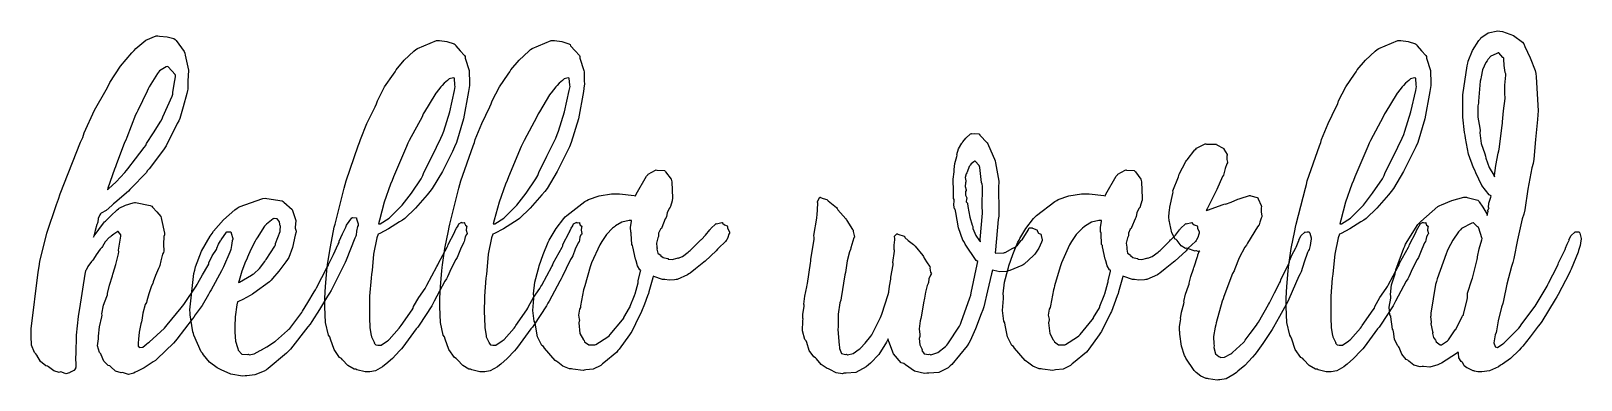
# Model space of a CAD drawing. Extents: x -0.3 to 61, y 0.3 to 14.1.
import ezdxf

# ---------------------------------------------------------------- set-up
doc = ezdxf.new("R2010")
doc.units = 0
doc.layers.get('0').update_dxf_attribs({"linetype": 'CONTINUOUS'})

msp = doc.modelspace()

# ---------------------------------------------------------------- linework, layer by layer
at = {"color": 0}
for p, q in [((57.3677, 14.034), (57.7603, 14.1125)), ((57.7603, 14.1125), (57.8376, 14.1042)), ((3.85713, 13.4193), (4.25676, 13.7432)), ((4.25676, 13.7432), (4.6633, 13.914)), ((4.6633, 13.914), (4.73632, 13.9223)), ((4.73632, 13.9223), (4.79834, 13.9099)), ((4.79834, 13.9099), (5.10427, 13.8837)), ((5.10427, 13.8837), (5.37023, 13.8135)), ((5.37023, 13.8135), (5.41433, 13.779)), ((5.41433, 13.779), (5.45289, 13.7349)), ((5.45289, 13.7349), (5.77811, 13.2912)), ((15.0041, 13.4221), (15.7538, 13.7308)), ((15.7538, 13.7308), (15.8309, 13.7349)), ((15.8309, 13.7349), (15.8778, 13.7335)), ((15.8778, 13.7335), (16.1713, 13.6977)), ((16.1713, 13.6977), (16.4551, 13.6026)), ((16.4551, 13.6026), (16.4979, 13.5695)), ((16.4979, 13.5695), (16.5227, 13.5158)), ((16.5227, 13.5158), (16.6977, 13.3242)), ((19.5475, 13.4221), (20.2971, 13.7308)), ((20.2971, 13.7308), (20.3743, 13.7349)), ((20.3743, 13.7349), (20.4211, 13.7335)), ((20.4211, 13.7335), (20.7147, 13.6977)), ((20.7147, 13.6977), (20.9985, 13.6026)), ((20.9985, 13.6026), (21.0413, 13.5695)), ((21.0413, 13.5695), (21.0661, 13.5158)), ((21.0661, 13.5158), (21.2411, 13.3242)), ((53.0419, 13.4221), (53.7916, 13.7308)), ((53.7916, 13.7308), (53.8688, 13.7349)), ((53.8688, 13.7349), (53.9157, 13.7335)), ((53.9157, 13.7335), (54.2092, 13.6977)), ((54.2092, 13.6977), (54.4932, 13.6026)), ((54.4932, 13.6026), (54.5359, 13.5695)), ((54.5359, 13.5695), (54.5606, 13.5158)), ((54.5606, 13.5158), (54.7356, 13.3242)), ((56.7461, 13.3422), (57.0011, 13.7308)), ((57.0011, 13.7308), (57.0547, 13.79)), ((57.0547, 13.79), (57.0798, 13.8396)), ((57.0798, 13.8396), (57.3677, 14.034)), ((57.8376, 14.1042), (57.9342, 14.0877)), ((57.9342, 14.0877), (58.3724, 13.9375)), ((58.3724, 13.9375), (58.7294, 13.6729)), ((58.7294, 13.6729), (58.7858, 13.5971)), ((58.7858, 13.5971), (58.8176, 13.4979)), ((58.8176, 13.4979), (59.0367, 13.0404)), ((3.24942, 12.7124), (3.70279, 13.2443)), ((3.70279, 13.2443), (3.78823, 13.3325)), ((3.78823, 13.3325), (3.85713, 13.4193)), ((5.77811, 13.2912), (5.80016, 13.2333)), ((5.80016, 13.2333), (5.81395, 13.1534)), ((5.81395, 13.1534), (5.94071, 12.5581)), ((14.1566, 12.565), (14.4791, 12.955)), ((14.4791, 12.955), (14.8663, 13.316)), ((14.8663, 13.316), (14.938, 13.3711)), ((14.938, 13.3711), (15.0041, 13.4221)), ((16.6977, 13.3242), (16.8672, 13.1437)), ((16.8672, 13.1437), (16.8892, 13.0955)), ((16.8892, 13.0955), (16.8892, 13.0362)), ((16.8892, 13.0362), (17.0491, 12.5484)), ((18.7, 12.565), (19.0224, 12.955)), ((19.0224, 12.955), (19.4097, 13.316)), ((19.4097, 13.316), (19.4813, 13.3711)), ((19.4813, 13.3711), (19.5475, 13.4221)), ((21.2411, 13.3242), (21.4106, 13.1437)), ((21.4106, 13.1437), (21.4326, 13.0955)), ((21.4326, 13.0955), (21.4326, 13.0362)), ((21.4326, 13.0362), (21.5925, 12.5484)), ((52.1945, 12.565), (52.517, 12.955)), ((52.517, 12.955), (52.9043, 13.316)), ((52.9043, 13.316), (52.9759, 13.3711)), ((52.9759, 13.3711), (53.0419, 13.4221)), ((54.7356, 13.3242), (54.9053, 13.1437)), ((54.9053, 13.1437), (54.9271, 13.0955)), ((54.9271, 13.0955), (54.9271, 13.0362)), ((54.9271, 13.0362), (55.087, 12.5484)), ((56.5644, 12.8309), (56.5753, 12.9122)), ((56.5753, 12.9122), (56.7461, 13.3422)), ((57.3306, 12.9301), (57.2809, 12.8557)), ((57.3581, 12.977), (57.3306, 12.9301)), ((57.4781, 13.112), (57.3581, 12.977)), ((57.6929, 13.2112), (57.4781, 13.112)), ((57.766, 13.2388), (57.6929, 13.2112)), ((57.7906, 13.243), (57.766, 13.2388)), ((57.9561, 13.061), (57.7906, 13.243)), ((57.9864, 13.0294), (57.9561, 13.061)), ((57.9974, 12.9921), (57.9864, 13.0294)), ((58.0058, 12.7413), (57.9974, 12.9921)), ((59.0367, 13.0404), (59.2377, 12.5443)), ((2.83463, 12.0702), (3.24942, 12.7124)), ((4.71703, 12.423), (4.3863, 11.8925)), ((4.75837, 12.4836), (4.71703, 12.423)), ((4.79143, 12.525), (4.75837, 12.4836)), ((5.0643, 12.6945), (4.79143, 12.525)), ((5.0946, 12.6986), (5.0643, 12.6945)), ((5.14145, 12.689), (5.0946, 12.6986)), ((5.41154, 12.3817), (5.14145, 12.689)), ((5.38124, 12.0013), (5.43221, 12.2921)), ((5.42533, 12.3403), (5.41154, 12.3817)), ((5.43221, 12.2921), (5.42533, 12.3403)), ((5.92695, 12.4024), (5.91591, 12.073)), ((5.94349, 12.4891), (5.92695, 12.4024)), ((5.94071, 12.5581), (5.94349, 12.4891)), ((13.7018, 11.9021), (14.0505, 12.4051)), ((14.0505, 12.4051), (14.1166, 12.4947)), ((14.1166, 12.4947), (14.1566, 12.565)), ((17.0491, 12.5484), (17.0546, 12.4947)), ((17.0546, 12.4947), (17.0546, 12.4134)), ((17.0546, 12.4134), (17.0629, 12.1653)), ((18.2452, 11.9021), (18.5939, 12.4051)), ((18.5939, 12.4051), (18.66, 12.4947)), ((18.66, 12.4947), (18.7, 12.565)), ((21.5925, 12.5484), (21.598, 12.4947)), ((21.598, 12.4947), (21.598, 12.4134)), ((21.598, 12.4134), (21.6063, 12.1653)), ((51.7398, 11.9021), (52.0883, 12.4051)), ((52.0883, 12.4051), (52.1547, 12.4947)), ((52.1547, 12.4947), (52.1945, 12.565)), ((55.087, 12.5484), (55.0926, 12.4947)), ((55.0926, 12.4947), (55.0926, 12.4134)), ((55.0926, 12.4134), (55.1007, 12.1653)), ((56.3757, 11.5769), (56.5369, 12.7317)), ((56.5369, 12.7317), (56.5644, 12.8309)), ((57.0907, 12.2866), (57.077, 12.2136)), ((57.1514, 12.5677), (57.0907, 12.2866)), ((57.2809, 12.8557), (57.1514, 12.5677)), ((58.0429, 12.4671), (58.0058, 12.7413)), ((58.0376, 11.9572), (58.0718, 12.3541)), ((58.069, 12.4175), (58.0429, 12.4671)), ((58.0718, 12.3541), (58.069, 12.4175)), ((59.2377, 12.5443), (59.2596, 12.423)), ((59.2596, 12.423), (59.2748, 12.2893)), ((59.2748, 12.2893), (59.3506, 10.9402)), ((2.22691, 10.965), (2.68304, 11.7808)), ((2.68304, 11.7808), (2.76848, 11.9269)), ((2.76848, 11.9269), (2.83463, 12.0702)), ((4.31052, 11.7299), (3.94257, 10.9637)), ((4.35046, 11.8222), (4.31052, 11.7299)), ((4.3863, 11.8925), (4.35046, 11.8222)), ((5.32335, 11.6706), (5.38124, 12.0013)), ((5.32613, 11.6017), (5.32335, 11.6706)), ((5.9104, 11.7505), (5.87456, 11.6279)), ((5.91866, 11.807), (5.9104, 11.7505)), ((5.91591, 12.073), (5.91866, 11.807)), ((13.4166, 11.3454), (13.7018, 11.9021)), ((15.7482, 11.6651), (15.7372, 11.6458)), ((15.9301, 11.8966), (15.7482, 11.6651)), ((15.9577, 11.9269), (15.9301, 11.8966)), ((15.9825, 11.9558), (15.9577, 11.9269)), ((16.0624, 12.0413), (15.9825, 11.9558)), ((16.1947, 12.1543), (16.0624, 12.0413)), ((16.2388, 12.1915), (16.1947, 12.1543)), ((16.2609, 12.2081), (16.2388, 12.1915)), ((16.4248, 12.2535), (16.2609, 12.2081)), ((16.2801, 10.9086), (16.4703, 11.7492)), ((16.4538, 12.2466), (16.4248, 12.2535)), ((16.4676, 12.2411), (16.4538, 12.2466)), ((16.4869, 11.9628), (16.4676, 12.2411)), ((16.4703, 11.7492), (16.4979, 11.9159)), ((16.4979, 11.9159), (16.4869, 11.9628)), ((17.0284, 11.7078), (16.83, 10.6343)), ((17.0601, 11.9435), (17.0284, 11.7078)), ((17.0642, 11.982), (17.0601, 11.9435)), ((17.0629, 12.1653), (17.0642, 11.982)), ((17.96, 11.3454), (18.2452, 11.9021)), ((20.2916, 11.6651), (20.2806, 11.6458)), ((20.4735, 11.8966), (20.2916, 11.6651)), ((20.5011, 11.9269), (20.4735, 11.8966)), ((20.5259, 11.9558), (20.5011, 11.9269)), ((20.6058, 12.0413), (20.5259, 11.9558)), ((20.7381, 12.1543), (20.6058, 12.0413)), ((20.7822, 12.1915), (20.7381, 12.1543)), ((20.8043, 12.2081), (20.7822, 12.1915)), ((20.9682, 12.2535), (20.8043, 12.2081)), ((20.8235, 10.9086), (21.0137, 11.7492)), ((20.9972, 12.2466), (20.9682, 12.2535)), ((21.011, 12.2411), (20.9972, 12.2466)), ((21.0302, 11.9628), (21.011, 12.2411)), ((21.0137, 11.7492), (21.0413, 11.9159)), ((21.0413, 11.9159), (21.0302, 11.9628)), ((21.5718, 11.7078), (21.3734, 10.6343)), ((21.6035, 11.9435), (21.5718, 11.7078)), ((21.6076, 11.982), (21.6035, 11.9435)), ((21.6063, 12.1653), (21.6076, 11.982)), ((51.4544, 11.3454), (51.7398, 11.9021)), ((53.7863, 11.6651), (53.7753, 11.6458)), ((53.9679, 11.8966), (53.7863, 11.6651)), ((53.9958, 11.9269), (53.9679, 11.8966)), ((54.0205, 11.9558), (53.9958, 11.9269)), ((54.1002, 12.0413), (54.0205, 11.9558)), ((54.2325, 12.1543), (54.1002, 12.0413)), ((54.2766, 12.1915), (54.2325, 12.1543)), ((54.2988, 12.2081), (54.2766, 12.1915)), ((54.4629, 12.2535), (54.2988, 12.2081)), ((54.3183, 10.9086), (54.5084, 11.7492)), ((54.4918, 12.2466), (54.4629, 12.2535)), ((54.5056, 12.2411), (54.4918, 12.2466)), ((54.525, 11.9628), (54.5056, 12.2411)), ((54.5084, 11.7492), (54.5359, 11.9159)), ((54.5359, 11.9159), (54.525, 11.9628)), ((55.0665, 11.7078), (54.8679, 10.6343)), ((55.0982, 11.9435), (55.0665, 11.7078)), ((55.1021, 11.982), (55.0982, 11.9435)), ((55.1007, 12.1653), (55.1021, 11.982)), ((57.0618, 12.1157), (56.9888, 11.3344)), ((57.077, 12.2136), (57.0618, 12.1157)), ((58.0305, 11.5728), (58.0376, 11.9572)), ((4.92372, 10.7032), (5.3013, 11.5287)), ((5.3013, 11.5287), (5.32613, 11.6017)), ((5.73814, 11.1056), (5.59622, 10.6398)), ((5.87456, 11.6279), (5.73814, 11.1056)), ((13.0059, 10.4483), (13.3256, 11.107)), ((13.3256, 11.107), (13.3835, 11.2269)), ((13.3835, 11.2269), (13.4166, 11.3454)), ((15.689, 11.5838), (15.2838, 10.9086)), ((15.7372, 11.6458), (15.689, 11.5838)), ((17.5493, 10.4483), (17.869, 11.107)), ((17.869, 11.107), (17.9269, 11.2269)), ((17.9269, 11.2269), (17.96, 11.3454)), ((20.2324, 11.5838), (19.8272, 10.9086)), ((20.2806, 11.6458), (20.2324, 11.5838)), ((51.0438, 10.4483), (51.3637, 11.107)), ((51.3637, 11.107), (51.4216, 11.2269)), ((51.4216, 11.2269), (51.4544, 11.3454)), ((53.727, 11.5838), (53.3217, 10.9086)), ((53.7753, 11.6458), (53.727, 11.5838)), ((56.3658, 11.3509), (56.3714, 11.4749)), ((56.3672, 10.7005), (56.3658, 11.3509)), ((56.3714, 11.4749), (56.3757, 11.5769)), ((56.9888, 11.2434), (56.9655, 11.1483)), ((56.9655, 11.1483), (56.968, 10.6977)), ((56.9888, 11.3344), (56.9888, 11.2434)), ((57.9797, 10.9513), (58.0401, 11.4281)), ((58.0471, 11.5135), (58.0305, 11.5728)), ((58.0401, 11.4281), (58.0471, 11.5135)), ((1.81901, 10.0762), (2.22691, 10.965)), ((3.84059, 10.7831), (3.49884, 9.88191)), ((3.90398, 10.8741), (3.84059, 10.7831)), ((3.94257, 10.9637), (3.90398, 10.8741)), ((4.55306, 10.079), (4.84794, 10.5379)), ((4.84794, 10.5379), (4.89617, 10.6261)), ((4.89617, 10.6261), (4.92372, 10.7032)), ((5.50115, 10.4428), (5.05876, 9.56222)), ((5.55763, 10.5434), (5.50115, 10.4428)), ((5.59622, 10.6398), (5.55763, 10.5434)), ((12.7441, 9.8075), (13.0059, 10.4483)), ((15.186, 10.7129), (14.6816, 9.77166)), ((15.2356, 10.8245), (15.186, 10.7129)), ((15.2838, 10.9086), (15.2356, 10.8245)), ((16.0418, 10.1396), (16.2801, 10.9086)), ((16.83, 10.6343), (16.5475, 9.68622)), ((17.2875, 9.8075), (17.5493, 10.4483)), ((19.7294, 10.7129), (19.225, 9.77166)), ((19.779, 10.8245), (19.7294, 10.7129)), ((19.8272, 10.9086), (19.779, 10.8245)), ((20.5851, 10.1396), (20.8235, 10.9086)), ((21.3734, 10.6343), (21.0909, 9.68622)), ((50.782, 9.8075), (51.0438, 10.4483)), ((53.2239, 10.7129), (52.7195, 9.77166)), ((53.2737, 10.8245), (53.2239, 10.7129)), ((53.3217, 10.9086), (53.2737, 10.8245)), ((54.0798, 10.1396), (54.3183, 10.9086)), ((54.8679, 10.6343), (54.5853, 9.68622)), ((56.4321, 10.0886), (56.3672, 10.7005)), ((56.968, 10.6977), (57.0424, 10.2581)), ((57.9314, 10.3587), (57.9423, 10.4497)), ((57.9395, 10.5144), (57.9797, 10.9513)), ((57.9423, 10.4497), (57.9395, 10.5144)), ((59.3217, 10.6068), (59.2515, 9.80613)), ((59.3425, 10.7859), (59.3217, 10.6068)), ((59.3506, 10.9402), (59.3425, 10.7859)), ((1.67707, 9.70139), (1.75975, 9.89295)), ((1.75975, 9.89295), (1.81901, 10.0762)), ((3.49884, 9.88191), (3.46301, 9.78821)), ((4.28569, 9.64766), (4.55306, 10.079)), ((15.5829, 9.14742), (15.9329, 9.85848)), ((15.9329, 9.85848), (15.9907, 10.0087)), ((15.9907, 10.0087), (16.0418, 10.1396)), ((20.1263, 9.14742), (20.4763, 9.85848)), ((20.4763, 9.85848), (20.5341, 10.0087)), ((20.5341, 10.0087), (20.5851, 10.1396)), ((36.5799, 9.71102), (36.7055, 9.86398)), ((36.7055, 9.86398), (36.8875, 10.028)), ((36.8875, 10.028), (36.9245, 10.0473)), ((36.9245, 10.0473), (36.9355, 10.039)), ((36.9355, 10.039), (37.0554, 10.05)), ((37.0554, 10.05), (37.2138, 10.039)), ((37.2138, 10.039), (37.2442, 10.0197)), ((37.2442, 10.0197), (37.2636, 9.97977)), ((37.2636, 9.97977), (37.5528, 9.67934)), ((53.6208, 9.14742), (53.9708, 9.85848)), ((53.9708, 9.85848), (54.0286, 10.0087)), ((54.0286, 10.0087), (54.0798, 10.1396)), ((56.4596, 9.98114), (56.4321, 10.0886)), ((56.479, 9.85711), (56.4596, 9.98114)), ((56.599, 9.23286), (56.479, 9.85711)), ((57.0547, 10.1685), (57.0385, 10.0776)), ((57.0385, 10.0776), (57.1017, 9.64487)), ((57.0424, 10.2581), (57.0547, 10.1685)), ((57.8019, 9.42164), (57.9314, 10.3587)), ((0.87092, 7.64949), (1.67707, 9.70139)), ((3.40789, 9.69589), (3.08681, 8.80565)), ((3.46301, 9.78821), (3.40789, 9.69589)), ((3.853, 9.0358), (4.19199, 9.48641)), ((4.19199, 9.48641), (4.25125, 9.57322)), ((4.25125, 9.57322), (4.28569, 9.64766)), ((4.95406, 9.39271), (4.38905, 8.64443)), ((5.00641, 9.47953), (4.95406, 9.39271)), ((5.05876, 9.56222), (5.00641, 9.47953)), ((12.1777, 8.16349), (12.6628, 9.56084)), ((12.6628, 9.56084), (12.7165, 9.69451)), ((12.7165, 9.69451), (12.7441, 9.8075)), ((14.5673, 9.53188), (14.0574, 8.32474)), ((14.6293, 9.66142), (14.5673, 9.53188)), ((14.6816, 9.77166), (14.6293, 9.66142)), ((16.3862, 9.33207), (15.9894, 8.53832)), ((16.4758, 9.51258), (16.3862, 9.33207)), ((16.5475, 9.68622), (16.4758, 9.51258)), ((16.7211, 8.16349), (17.2062, 9.56084)), ((17.2062, 9.56084), (17.2599, 9.69451)), ((17.2599, 9.69451), (17.2875, 9.8075)), ((19.1106, 9.53188), (18.6008, 8.32474)), ((19.1727, 9.66142), (19.1106, 9.53188)), ((19.225, 9.77166), (19.1727, 9.66142)), ((20.9296, 9.33207), (20.5328, 8.53832)), ((21.0192, 9.51258), (20.9296, 9.33207)), ((21.0909, 9.68622), (21.0192, 9.51258)), ((36.3456, 9.22045), (36.4148, 9.43818)), ((36.3569, 9.18185), (36.3456, 9.22045)), ((36.4148, 9.43818), (36.5495, 9.65729)), ((36.5495, 9.65729), (36.5718, 9.69451)), ((36.5718, 9.69451), (36.5799, 9.71102)), ((37.5528, 9.67934), (37.5804, 9.63387)), ((37.5804, 9.63387), (37.5984, 9.57185)), ((37.5984, 9.57185), (37.8425, 9.03443)), ((45.4628, 9.00134), (45.7715, 9.39959)), ((45.7715, 9.39959), (45.8047, 9.42993)), ((45.8047, 9.42993), (45.8294, 9.46023)), ((45.8294, 9.46023), (46.1684, 9.63524)), ((46.1684, 9.63524), (46.2015, 9.63937)), ((46.2015, 9.63937), (46.2319, 9.62836)), ((46.2319, 9.62836), (46.5956, 9.62836)), ((46.5956, 9.62836), (46.6259, 9.61732)), ((46.6259, 9.61732), (46.6383, 9.59252)), ((46.6383, 9.59252), (46.8891, 9.47127)), ((46.8891, 9.47127), (46.9071, 9.45197)), ((46.9071, 9.45197), (46.9124, 9.4313)), ((46.9124, 9.4313), (47.0436, 9.21357)), ((47.0436, 9.21357), (47.0503, 9.18739)), ((50.2158, 8.16349), (50.7009, 9.56084)), ((50.7009, 9.56084), (50.7545, 9.69451)), ((50.7545, 9.69451), (50.782, 9.8075)), ((52.6052, 9.53188), (52.0954, 8.32474)), ((52.6673, 9.66142), (52.6052, 9.53188)), ((52.7195, 9.77166), (52.6673, 9.66142)), ((54.4241, 9.33207), (54.0272, 8.53832)), ((54.5137, 9.51258), (54.4241, 9.33207)), ((54.5853, 9.68622), (54.5137, 9.51258)), ((56.7863, 8.68027), (56.599, 9.23286)), ((57.1017, 9.64487), (57.2453, 9.23562)), ((57.2453, 9.23562), (57.2699, 9.1543)), ((57.6806, 8.78223), (57.7744, 9.26179)), ((57.7744, 9.26179), (57.7882, 9.35274)), ((57.7882, 9.35274), (57.8019, 9.42164)), ((59.2515, 9.80613), (59.1742, 9.0303)), ((3.00964, 8.63205), (2.75746, 7.87548)), ((3.05511, 8.71883), (3.00964, 8.63205)), ((3.08681, 8.80565), (3.05511, 8.71883)), ((3.49608, 8.58104), (3.54157, 8.64168)), ((3.54157, 8.64168), (3.853, 9.0358)), ((4.38905, 8.64443), (4.32841, 8.57553)), ((15.2618, 8.49697), (15.5829, 9.14742)), ((19.8052, 8.49697), (20.1263, 9.14742)), ((24.1281, 8.43082), (24.4216, 8.59483)), ((24.4216, 8.59483), (24.4547, 8.60309)), ((24.4547, 8.60309), (24.4753, 8.59208)), ((24.4753, 8.59208), (24.7813, 8.57553)), ((36.237, 8.6155), (36.2673, 8.86079)), ((36.2465, 8.58104), (36.237, 8.6155)), ((36.2673, 8.86079), (36.3432, 9.135)), ((36.3432, 9.135), (36.3569, 9.18185)), ((36.8378, 8.74367), (36.7538, 8.50939)), ((36.8582, 8.76847), (36.8378, 8.74367)), ((36.8695, 8.78914), (36.8582, 8.76847)), ((36.9094, 8.847), (36.8695, 8.78914)), ((37.0198, 8.92143), (36.9094, 8.847)), ((37.0568, 8.94486), (37.0198, 8.92143)), ((37.0762, 8.95174), (37.0568, 8.94486)), ((37.2262, 8.77535), (37.0762, 8.95174)), ((37.2498, 8.73538), (37.2262, 8.77535)), ((37.2622, 8.69403), (37.2498, 8.73538)), ((37.3295, 8.10839), (37.2622, 8.69403)), ((37.8425, 9.03443), (37.8615, 8.96691)), ((37.8615, 8.96691), (37.8781, 8.88009)), ((37.8781, 8.88009), (38.0048, 8.15661)), ((42.7179, 8.43082), (43.0114, 8.59483)), ((43.0114, 8.59483), (43.0445, 8.60309)), ((43.0445, 8.60309), (43.065, 8.59208)), ((43.065, 8.59208), (43.3709, 8.57553)), ((45.1499, 8.43636), (45.4131, 8.93381)), ((45.4131, 8.93381), (45.441, 8.97791)), ((45.441, 8.97791), (45.4628, 9.00134)), ((46.9664, 8.65547), (46.918, 8.4515)), ((47.027, 8.83737), (46.9664, 8.65547)), ((47.056, 8.87871), (47.027, 8.83737)), ((47.0503, 9.18739), (47.0337, 9.15293)), ((47.0337, 9.15293), (47.0366, 9.02063)), ((47.0366, 9.02063), (47.0613, 8.90626)), ((47.0613, 8.90626), (47.056, 8.87871)), ((53.2998, 8.49697), (53.6208, 9.14742)), ((56.8399, 8.59208), (56.7863, 8.68027)), ((56.8826, 8.48596), (56.8399, 8.59208)), ((57.2699, 9.1543), (57.2781, 9.06611)), ((57.2781, 9.06611), (57.4075, 8.69541)), ((57.4075, 8.69541), (57.5924, 8.38951)), ((57.6241, 8.38398), (57.6806, 8.78223)), ((59.0984, 8.6844), (58.9442, 7.84243)), ((59.1495, 8.86217), (59.0984, 8.6844)), ((59.1742, 9.0303), (59.1495, 8.86217)), ((2.7795, 7.84793), (3.08267, 8.13456)), ((3.08267, 8.13456), (3.42994, 8.50388)), ((3.42994, 8.50388), (3.49608, 8.58104)), ((4.26501, 8.48872), (3.67937, 7.8824)), ((4.32841, 8.57553), (4.26501, 8.48872)), ((12.1019, 7.87548), (12.1433, 8.01882)), ((12.1433, 8.01882), (12.1777, 8.16349)), ((13.9388, 8.03949), (13.6908, 7.32977)), ((14.0064, 8.18967), (13.9388, 8.03949)), ((14.0574, 8.32474), (14.0064, 8.18967)), ((14.7629, 7.68117), (15.1474, 8.25581)), ((15.1474, 8.25581), (15.219, 8.3771)), ((15.219, 8.3771), (15.2618, 8.49697)), ((15.9894, 8.53832), (15.5897, 7.86447)), ((16.6453, 7.87548), (16.6867, 8.01882)), ((16.6867, 8.01882), (16.7211, 8.16349)), ((18.4822, 8.03949), (18.2342, 7.32977)), ((18.5498, 8.18967), (18.4822, 8.03949)), ((18.6008, 8.32474), (18.5498, 8.18967)), ((19.3063, 7.68117), (19.6908, 8.25581)), ((19.6908, 8.25581), (19.7624, 8.3771)), ((19.7624, 8.3771), (19.8052, 8.49697)), ((20.5328, 8.53832), (20.1331, 7.86447)), ((23.6595, 7.63707), (24.0661, 8.3578)), ((24.0661, 8.3578), (24.1184, 8.41015)), ((24.1184, 8.41015), (24.1281, 8.43082)), ((24.7813, 8.57553), (24.8074, 8.55899)), ((24.8074, 8.55899), (24.8212, 8.52731)), ((24.8212, 8.52731), (25.0403, 8.23655)), ((25.0403, 8.23655), (25.0555, 8.18967)), ((25.0555, 8.18967), (25.0665, 8.12906)), ((25.0665, 8.12906), (25.0968, 7.47861)), ((36.2052, 8.23239), (36.2409, 8.52869)), ((36.2052, 7.99264), (36.2052, 8.23239)), ((36.219, 7.96918), (36.2052, 7.99264)), ((36.2409, 8.52869), (36.2465, 8.58104)), ((36.6847, 8.09597), (36.6709, 7.94025)), ((36.7178, 8.44737), (36.6794, 8.29716)), ((36.6794, 8.29716), (36.7097, 8.16487)), ((36.7097, 8.13456), (36.6847, 8.09597)), ((36.7097, 8.16487), (36.7097, 8.13456)), ((36.7482, 8.48184), (36.7178, 8.44737)), ((36.7538, 8.50939), (36.7482, 8.48184)), ((37.3546, 8.03533), (37.3295, 8.10839)), ((37.3585, 7.96092), (37.3546, 8.03533)), ((38.0104, 8.07392), (37.9995, 7.96918)), ((38.0048, 8.15661), (38.0104, 8.07392)), ((42.2494, 7.63707), (42.6558, 8.3578)), ((42.6558, 8.3578), (42.7083, 8.41015)), ((42.7083, 8.41015), (42.7179, 8.43082)), ((43.3709, 8.57553), (43.3973, 8.55899)), ((43.3973, 8.55899), (43.4111, 8.52731)), ((43.4111, 8.52731), (43.6301, 8.23655)), ((43.6301, 8.23655), (43.6453, 8.18967)), ((43.6453, 8.18967), (43.6563, 8.12906)), ((43.6563, 8.12906), (43.6866, 7.47861)), ((44.9005, 7.77215), (45.1143, 8.32887)), ((45.1143, 8.32887), (45.1376, 8.3826)), ((45.1376, 8.3826), (45.1499, 8.43636)), ((46.863, 8.34401), (46.634, 7.82313)), ((46.8962, 8.39914), (46.863, 8.34401)), ((46.918, 8.4515), (46.8962, 8.39914)), ((50.14, 7.87548), (50.1812, 8.01882)), ((50.1812, 8.01882), (50.2158, 8.16349)), ((51.9769, 8.03949), (51.7289, 7.32977)), ((52.0442, 8.18967), (51.9769, 8.03949)), ((52.0954, 8.32474), (52.0442, 8.18967)), ((52.801, 7.68117), (53.1855, 8.25581)), ((53.1855, 8.25581), (53.2571, 8.3771)), ((53.2571, 8.3771), (53.2998, 8.49697)), ((54.0272, 8.53832), (53.6279, 7.86447)), ((57.1225, 7.98297), (56.8826, 8.48596)), ((57.4146, 7.61365), (57.1225, 7.98297)), ((57.5924, 8.38951), (57.628, 8.333)), ((57.628, 8.333), (57.6241, 8.38398)), ((0.717959, 7.23057), (0.795129, 7.44555)), ((0.795129, 7.44555), (0.87092, 7.64949)), ((2.75746, 7.87548), (2.73541, 7.80934)), ((2.73541, 7.80934), (2.7795, 7.84793)), ((3.56362, 7.75698), (3.02341, 7.29396)), ((3.62285, 7.82588), (3.56362, 7.75698)), ((3.67937, 7.8824), (3.62285, 7.82588)), ((7.95129, 7.13412), (8.88697, 7.47586)), ((8.88697, 7.47586), (8.98066, 7.47861)), ((8.98066, 7.47861), (9.04406, 7.4676)), ((9.04406, 7.4676), (9.64904, 7.37665)), ((9.64904, 7.37665), (9.69176, 7.35182)), ((11.7423, 6.45749), (12.1019, 7.87548)), ((14.395, 7.21127), (14.7629, 7.68117)), ((15.3872, 7.6164), (14.9242, 7.08723)), ((15.5002, 7.74319), (15.3872, 7.6164)), ((15.5897, 7.86447), (15.5002, 7.74319)), ((16.2857, 6.45749), (16.6453, 7.87548)), ((18.9384, 7.21127), (19.3063, 7.68117)), ((19.9306, 7.6164), (19.4675, 7.08723)), ((20.0436, 7.74319), (19.9306, 7.6164)), ((20.1331, 7.86447), (20.0436, 7.74319)), ((21.6297, 7.35598), (21.7096, 7.39592)), ((21.7096, 7.39592), (21.7716, 7.42901)), ((21.7716, 7.42901), (22.1919, 7.57093)), ((22.1919, 7.57093), (22.6853, 7.65224)), ((22.6853, 7.65224), (22.7845, 7.655)), ((22.7845, 7.655), (22.9967, 7.655)), ((22.9967, 7.655), (23.581, 7.5861)), ((23.581, 7.5861), (23.6334, 7.5723)), ((23.6334, 7.5723), (23.6595, 7.63707)), ((25.0803, 7.37112), (25.0169, 7.15338)), ((25.0886, 7.39041), (25.0803, 7.37112)), ((25.0968, 7.47861), (25.0886, 7.39041)), ((30.8308, 7.35598), (30.9246, 7.52821)), ((30.9246, 7.52821), (30.9438, 7.52821)), ((30.9438, 7.52821), (30.948, 7.51032)), ((30.948, 7.51032), (31.0527, 7.4731)), ((31.0527, 7.4731), (31.2057, 7.42901)), ((31.2057, 7.42901), (31.236, 7.40696)), ((31.236, 7.40696), (31.2553, 7.37803)), ((31.2553, 7.37803), (31.5819, 7.10653)), ((36.2176, 7.46485), (36.219, 7.8438)), ((36.2356, 7.43451), (36.2176, 7.46485)), ((36.219, 7.8438), (36.219, 7.96918)), ((36.2299, 7.20439), (36.2384, 7.39454)), ((36.2384, 7.39454), (36.2356, 7.43451)), ((36.6709, 7.94025), (36.7122, 7.81071)), ((36.6931, 7.74594), (36.6889, 7.60264)), ((36.6889, 7.60264), (36.74, 7.49653)), ((36.715, 7.78178), (36.6931, 7.74594)), ((36.7122, 7.81071), (36.715, 7.78178)), ((36.7249, 7.44555), (36.7206, 7.33256)), ((36.7425, 7.4731), (36.7249, 7.44555)), ((36.74, 7.49653), (36.7425, 7.4731)), ((37.3433, 7.09002), (37.3585, 7.96092)), ((37.9995, 7.96918), (38.0104, 6.88605)), ((40.2195, 7.35598), (40.2992, 7.39592)), ((40.2992, 7.39592), (40.3613, 7.42901)), ((40.3613, 7.42901), (40.7818, 7.57093)), ((40.7818, 7.57093), (41.275, 7.65224)), ((41.275, 7.65224), (41.3741, 7.655)), ((41.3741, 7.655), (41.5865, 7.655)), ((41.5865, 7.655), (42.1707, 7.5861)), ((42.1707, 7.5861), (42.2233, 7.5723)), ((42.2233, 7.5723), (42.2494, 7.63707)), ((43.67, 7.37112), (43.6065, 7.15338)), ((43.6785, 7.39041), (43.67, 7.37112)), ((43.6866, 7.47861), (43.6785, 7.39041)), ((44.771, 7.12308), (44.891, 7.66604)), ((44.891, 7.66604), (44.9061, 7.72114)), ((44.9061, 7.72114), (44.9005, 7.77215)), ((46.5653, 7.70047), (46.2538, 7.05693)), ((46.6094, 7.77074), (46.5653, 7.70047)), ((46.634, 7.82313), (46.6094, 7.77074)), ((47.2087, 7.32289), (47.4666, 7.44555)), ((47.4666, 7.44555), (47.5135, 7.46206)), ((47.5135, 7.46206), (47.5576, 7.46622)), ((47.5576, 7.46622), (47.928, 7.58472)), ((47.928, 7.58472), (47.9545, 7.58885)), ((47.9545, 7.58885), (47.975, 7.5723)), ((47.975, 7.5723), (48.2328, 7.51307)), ((48.2328, 7.51307), (48.2519, 7.48965)), ((48.2519, 7.48965), (48.2646, 7.45105)), ((48.2646, 7.45105), (48.3941, 7.18647)), ((49.7801, 6.45749), (50.14, 7.87548)), ((52.433, 7.21127), (52.801, 7.68117)), ((53.425, 7.6164), (52.9622, 7.08723)), ((53.5383, 7.74319), (53.425, 7.6164)), ((53.6279, 7.86447), (53.5383, 7.74319)), ((55.5255, 7.22369), (55.9361, 7.38904)), ((55.9361, 7.38904), (56.4155, 7.51583)), ((56.4155, 7.51583), (56.5146, 7.5227)), ((56.5146, 7.5227), (56.545, 7.50895)), ((56.545, 7.50895), (56.9613, 7.3987)), ((56.9613, 7.3987), (56.9997, 7.36836)), ((56.9997, 7.36836), (57.0149, 7.33393)), ((57.4008, 7.28708), (57.4767, 7.5227)), ((57.4848, 7.5723), (57.4146, 7.61365)), ((57.4767, 7.5227), (57.4848, 7.5723)), ((58.9442, 7.84243), (58.8215, 7.01971)), ((0.333485, 6.09367), (0.717959, 7.23057)), ((2.43086, 6.82406), (2.37298, 6.67385)), ((2.4598, 6.86675), (2.43086, 6.82406)), ((2.49425, 6.89158), (2.4598, 6.86675)), ((2.68166, 6.99766), (2.49425, 6.89158)), ((2.65961, 6.57324), (2.87734, 6.78822)), ((2.91455, 7.18785), (2.68166, 6.99766)), ((2.87734, 6.78822), (3.12677, 7.02109)), ((2.97243, 7.25262), (2.91455, 7.18785)), ((3.02341, 7.29396), (2.97243, 7.25262)), ((3.12677, 7.02109), (3.17638, 7.05418)), ((3.17638, 7.05418), (3.20118, 7.08036)), ((3.20118, 7.08036), (3.4451, 7.20714)), ((3.4451, 7.20714), (3.74964, 7.29947)), ((3.74964, 7.29947), (3.80478, 7.30772)), ((3.80478, 7.30772), (3.84334, 7.31739)), ((3.84334, 7.31739), (4.4304, 7.19748)), ((4.4304, 7.19748), (4.48829, 7.16442)), ((4.48829, 7.16442), (4.51721, 7.1217)), ((4.51721, 7.1217), (4.6936, 6.94531)), ((4.6936, 6.94531), (4.84932, 6.75375)), ((4.84932, 6.75375), (4.86862, 6.7014)), ((7.32289, 6.62009), (7.7749, 7.01971)), ((7.7749, 7.01971), (7.86723, 7.08173)), ((7.86723, 7.08173), (7.95129, 7.13412)), ((9.69176, 7.35182), (9.72069, 7.32427)), ((9.72069, 7.32427), (10.0417, 7.03488)), ((10.0417, 7.03488), (10.061, 6.99904)), ((10.061, 6.99904), (10.0666, 6.96048)), ((10.0666, 6.96048), (10.1906, 6.59253)), ((13.6908, 7.32977), (13.4993, 6.61321)), ((13.881, 6.69452), (14.2544, 7.05968)), ((14.2544, 7.05968), (14.3316, 7.14237)), ((14.3316, 7.14237), (14.395, 7.21127)), ((14.9242, 7.08723), (14.5011, 6.6766)), ((18.2342, 7.32977), (18.0426, 6.61321)), ((18.4244, 6.69452), (18.7978, 7.05968)), ((18.7978, 7.05968), (18.875, 7.14237)), ((18.875, 7.14237), (18.9384, 7.21127)), ((19.4675, 7.08723), (19.0445, 6.6766)), ((20.8552, 6.7455), (20.9117, 6.80201)), ((20.9117, 6.80201), (21.6297, 7.35598)), ((24.8557, 6.74963), (24.8405, 6.71241)), ((24.8846, 6.90397), (24.8557, 6.74963)), ((24.9645, 7.07623), (24.8846, 6.90397)), ((25.0059, 7.12033), (24.9645, 7.07623)), ((25.0169, 7.15338), (25.0059, 7.12033)), ((30.8115, 6.7455), (30.8143, 6.7951)), ((30.8143, 6.7951), (30.8405, 7.28984)), ((30.8391, 7.32427), (30.8308, 7.35598)), ((30.8405, 7.28984), (30.8391, 7.32427)), ((31.5819, 7.10653), (31.6163, 7.07072)), ((31.6163, 7.07072), (31.6384, 7.02525)), ((31.6384, 7.02525), (31.9526, 6.66831)), ((36.2574, 7.06519), (36.2299, 7.20439)), ((36.2797, 7.04868), (36.2574, 7.06519)), ((36.3015, 6.91638), (36.2797, 7.04868)), ((36.4077, 6.3004), (36.3015, 6.91638)), ((36.7206, 7.33256), (36.7728, 7.28017)), ((36.7728, 7.28017), (36.7757, 7.26916)), ((36.7757, 7.26916), (36.7866, 7.152)), ((36.7866, 7.152), (36.861, 6.72758)), ((37.2745, 5.84288), (37.3574, 6.89434)), ((37.3599, 6.99354), (37.3433, 7.09002)), ((37.3574, 6.89434), (37.3599, 6.99354)), ((38.0048, 6.76755), (37.9843, 6.63526)), ((38.0104, 6.88605), (38.0048, 6.76755)), ((39.4451, 6.7455), (39.5016, 6.80201)), ((39.5016, 6.80201), (40.2195, 7.35598)), ((43.4453, 6.74963), (43.4301, 6.71241)), ((43.4742, 6.90397), (43.4453, 6.74963)), ((43.5543, 7.07623), (43.4742, 6.90397)), ((43.5956, 7.12033), (43.5543, 7.07623)), ((43.6065, 7.15338), (43.5956, 7.12033)), ((44.7379, 6.76067), (44.7668, 7.03213)), ((44.7492, 6.57324), (44.7379, 6.76067)), ((44.7668, 7.03213), (44.7738, 7.08173)), ((44.7738, 7.08173), (44.771, 7.12308)), ((46.2538, 7.05693), (46.2181, 6.98803)), ((46.2181, 6.98803), (46.2703, 7.00871)), ((46.2703, 7.00871), (46.8891, 7.23745)), ((46.8891, 7.23745), (46.9456, 7.25812)), ((46.9456, 7.25812), (46.9787, 7.24987)), ((46.9787, 7.24987), (47.2087, 7.32289)), ((48.4008, 7.15338), (48.3884, 7.10378)), ((48.3884, 7.10378), (48.3955, 6.92602)), ((48.3941, 7.18647), (48.4008, 7.15338)), ((48.3955, 6.92602), (48.4159, 6.7758)), ((48.4159, 6.7758), (48.4117, 6.74)), ((51.7289, 7.32977), (51.5373, 6.61321)), ((51.919, 6.69452), (52.2922, 7.05968)), ((52.2922, 7.05968), (52.3695, 7.14237)), ((52.3695, 7.14237), (52.433, 7.21127)), ((52.9622, 7.08723), (52.5392, 6.6766)), ((54.7053, 6.55119), (55.3847, 7.15063)), ((55.3847, 7.15063), (55.462, 7.19748)), ((55.462, 7.19748), (55.5255, 7.22369)), ((57.0149, 7.33393), (57.1638, 7.1272)), ((57.1638, 7.1272), (57.3183, 6.85712)), ((57.3183, 6.85712), (57.3359, 6.7896)), ((57.3359, 6.7896), (57.3747, 6.95494)), ((57.3444, 6.98115), (57.4022, 7.07623)), ((57.3677, 6.95494), (57.3444, 6.98115)), ((57.3747, 6.95494), (57.3677, 6.95494)), ((57.3842, 7.11895), (57.4008, 7.28708)), ((57.4075, 7.10378), (57.3842, 7.11895)), ((57.4022, 7.07623), (57.4075, 7.10378)), ((58.7858, 6.85024), (58.7237, 6.66006)), ((58.8215, 7.01971), (58.7858, 6.85024)), ((2.24758, 6.20529), (2.19797, 5.99309)), ((2.21589, 5.98897), (2.58382, 6.49746)), ((2.31786, 6.43269), (2.24758, 6.20529)), ((2.34404, 6.49192), (2.31786, 6.43269)), ((2.35507, 6.53327), (2.34404, 6.49192)), ((2.37298, 6.67385), (2.35507, 6.53327)), ((2.58382, 6.49746), (2.62516, 6.54706)), ((2.62516, 6.54706), (2.65961, 6.57324)), ((3.14331, 6.15569), (3.10472, 6.13089)), ((3.16122, 6.16119), (3.14331, 6.15569)), ((3.26457, 6.02753), (3.16122, 6.16119)), ((4.86862, 6.7014), (4.86999, 6.64214)), ((4.86999, 6.64214), (4.99816, 6.09505)), ((6.87504, 6.07854), (6.93431, 6.16811)), ((6.93431, 6.16811), (7.32289, 6.62009)), ((7.23607, 5.83188), (7.44693, 6.13502)), ((7.44693, 6.13502), (7.46485, 6.14468)), ((7.46485, 6.14468), (7.46485, 6.14468)), ((7.46485, 6.14468), (7.51858, 6.14193)), ((7.51858, 6.14193), (7.62469, 6.14193)), ((7.62469, 6.14193), (7.6357, 6.12814)), ((8.95724, 6.3693), (8.65547, 5.91591)), ((9.00271, 6.42027), (8.95724, 6.3693)), ((9.03305, 6.45749), (9.00271, 6.42027)), ((9.28797, 6.66281), (9.03305, 6.45749)), ((9.32244, 6.67385), (9.28797, 6.66281)), ((9.33482, 6.67798), (9.32244, 6.67385)), ((9.42301, 6.65868), (9.33482, 6.67798)), ((9.39271, 5.68166), (9.56497, 6.15844)), ((9.45473, 6.6573), (9.42301, 6.65868)), ((9.46436, 6.6518), (9.45473, 6.6573)), ((9.54292, 6.54706), (9.46436, 6.6518)), ((9.54705, 6.53602), (9.54292, 6.54706)), ((9.54292, 6.54706), (9.54292, 6.54706)), ((9.57598, 6.38584), (9.54705, 6.53602)), ((9.56497, 6.15844), (9.57047, 6.19979)), ((9.57047, 6.19979), (9.58289, 6.36655)), ((9.57047, 6.19979), (9.57047, 6.19979)), ((9.58152, 6.38168), (9.57598, 6.38584)), ((9.58289, 6.36655), (9.58152, 6.38168)), ((10.1727, 6.49333), (10.1658, 6.29348)), ((10.1658, 6.29348), (10.2044, 6.17361)), ((10.2044, 6.14468), (10.1699, 6.02065)), ((10.1933, 6.55256), (10.1727, 6.49333)), ((10.1906, 6.59253), (10.1933, 6.55256)), ((10.2044, 6.17361), (10.2044, 6.14468)), ((11.5438, 5.48323), (11.683, 6.18878)), ((11.683, 6.18878), (11.7133, 6.32658)), ((11.7133, 6.32658), (11.7423, 6.45749)), ((12.0344, 6.073), (12.1667, 6.33345)), ((12.1667, 6.33345), (12.1833, 6.37067)), ((12.1833, 6.37067), (12.1901, 6.40652)), ((12.1901, 6.40652), (12.4065, 6.69727)), ((12.4065, 6.69727), (12.4258, 6.70691)), ((12.4258, 6.70691), (12.4382, 6.70966)), ((12.4382, 6.70966), (12.5856, 6.70003)), ((12.5953, 6.18049), (12.5788, 6.01377)), ((12.5856, 6.70003), (12.5966, 6.68486)), ((12.5966, 6.68486), (12.587, 6.66418)), ((12.587, 6.66418), (12.6573, 6.46987)), ((12.6325, 6.35825), (12.5953, 6.18049)), ((12.6573, 6.40373), (12.6325, 6.35825)), ((12.6573, 6.46987), (12.6573, 6.40373)), ((13.4993, 6.61321), (13.4607, 6.45887)), ((13.4607, 6.45887), (13.5282, 6.47128)), ((13.8589, 6.26043), (13.5158, 6.07579)), ((13.5282, 6.47128), (13.881, 6.69452)), ((14.2958, 6.53881), (13.8589, 6.26043)), ((14.4088, 6.6077), (14.2958, 6.53881)), ((14.5011, 6.6766), (14.4088, 6.6077)), ((16.0872, 5.48323), (16.2264, 6.18878)), ((16.2264, 6.18878), (16.2567, 6.32658)), ((16.2567, 6.32658), (16.2857, 6.45749)), ((16.4689, 6.11988), (16.4869, 6.15569)), ((16.4869, 6.17086), (16.5447, 6.29211)), ((16.4869, 6.15569), (16.4869, 6.17086)), ((16.5447, 6.29211), (16.6095, 6.38997)), ((16.6095, 6.38997), (16.6136, 6.39272)), ((16.6136, 6.39272), (16.6384, 6.45887)), ((16.6136, 6.39272), (16.6136, 6.39272)), ((16.6384, 6.45887), (16.739, 6.52089)), ((16.739, 6.52089), (16.7514, 6.52501)), ((16.7514, 6.52501), (16.7514, 6.51813)), ((16.7514, 6.51813), (16.8038, 6.50021)), ((16.8038, 6.50021), (16.8686, 6.51676)), ((16.8686, 6.51676), (16.8782, 6.50847)), ((16.8782, 6.50847), (16.8713, 6.49055)), ((16.8713, 6.49055), (16.8989, 6.41752)), ((16.8989, 6.41752), (16.9609, 6.37342)), ((16.9458, 6.32933), (16.9375, 6.20808)), ((16.9375, 6.20808), (16.9706, 6.08679)), ((16.9664, 6.35413), (16.9458, 6.32933)), ((16.9609, 6.37342), (16.9664, 6.35413)), ((18.0426, 6.61321), (18.0041, 6.45887)), ((18.0041, 6.45887), (18.0716, 6.47128)), ((18.4023, 6.26043), (18.0592, 6.07579)), ((18.0716, 6.47128), (18.4244, 6.69452)), ((18.8391, 6.53881), (18.4023, 6.26043)), ((18.9522, 6.6077), (18.8391, 6.53881)), ((19.0445, 6.6766), (18.9522, 6.6077)), ((20.2517, 5.88423), (20.49, 6.27835)), ((20.49, 6.27835), (20.7918, 6.67935)), ((20.7918, 6.67935), (20.8552, 6.7455)), ((21.0123, 6.11988), (21.0302, 6.15569)), ((21.0302, 6.17086), (21.0881, 6.29211)), ((21.0302, 6.15569), (21.0302, 6.17086)), ((21.0881, 6.29211), (21.1529, 6.38997)), ((21.1529, 6.38997), (21.157, 6.39272)), ((21.157, 6.39272), (21.1818, 6.45887)), ((21.157, 6.39272), (21.157, 6.39272)), ((21.1818, 6.45887), (21.2824, 6.52089)), ((21.2824, 6.52089), (21.2948, 6.52501)), ((21.2948, 6.52501), (21.2948, 6.51813)), ((21.2948, 6.51813), (21.3472, 6.50021)), ((21.3472, 6.50021), (21.412, 6.51676)), ((21.412, 6.51676), (21.4216, 6.50847)), ((21.4216, 6.50847), (21.4147, 6.49055)), ((21.4147, 6.49055), (21.4423, 6.41752)), ((21.4423, 6.41752), (21.5043, 6.37342)), ((21.4891, 6.32933), (21.4809, 6.20808)), ((21.4809, 6.20808), (21.5139, 6.08679)), ((21.5098, 6.35413), (21.4891, 6.32933)), ((21.5043, 6.37342), (21.5098, 6.35413)), ((22.7252, 6.29348), (22.4813, 6.04407)), ((22.7955, 6.34312), (22.7252, 6.29348)), ((22.8451, 6.38584), (22.7955, 6.34312)), ((23.089, 6.53327), (22.8451, 6.38584)), ((23.3812, 6.59666), (23.089, 6.53327)), ((23.479, 6.59666), (23.3812, 6.59666)), ((23.439, 6.33345), (23.4763, 6.55807)), ((23.4446, 6.14056), (23.439, 6.33345)), ((23.4625, 6.1171), (23.4446, 6.14056)), ((23.4763, 6.55807), (23.479, 6.59666)), ((24.6187, 6.24801), (24.5442, 6.09505)), ((24.6586, 6.28248), (24.6187, 6.24801)), ((24.6724, 6.31832), (24.6586, 6.28248)), ((24.8102, 6.66694), (24.6724, 6.31832)), ((24.8405, 6.71241), (24.8102, 6.66694)), ((26.4046, 6.01927), (26.5713, 6.22459)), ((26.5713, 6.22459), (26.5989, 6.25493)), ((26.5989, 6.25493), (26.6113, 6.28661)), ((26.6113, 6.28661), (26.8056, 6.47128)), ((26.8056, 6.47128), (26.8139, 6.47541)), ((26.8139, 6.47541), (26.8332, 6.46987)), ((26.8332, 6.46987), (27.0509, 6.52089)), ((27.0509, 6.52089), (27.0729, 6.51397)), ((27.0729, 6.51397), (27.0716, 6.49471)), ((27.0716, 6.49471), (27.1529, 6.4244)), ((27.1529, 6.4244), (27.2645, 6.38447)), ((27.2645, 6.38447), (27.2769, 6.36517)), ((27.2769, 6.36517), (27.2769, 6.29902)), ((27.2769, 6.29902), (27.3485, 6.15019)), ((27.3485, 6.15019), (27.3485, 6.10059)), ((30.693, 6.00273), (30.8047, 6.68486)), ((30.8047, 6.68486), (30.8115, 6.7455)), ((31.9526, 6.66831), (31.9801, 6.62975)), ((31.9801, 6.62975), (31.9953, 6.59116)), ((31.9953, 6.59116), (32.2227, 6.24388)), ((32.2227, 6.24388), (32.2392, 6.21083)), ((32.2392, 6.21083), (32.2489, 6.15844)), ((32.2489, 6.15844), (32.2902, 6.00273)), ((36.5855, 5.81533), (36.4077, 6.3004)), ((36.861, 6.72758), (36.9577, 6.41615)), ((36.9577, 6.41615), (36.9796, 6.35413)), ((36.9796, 6.35413), (36.9852, 6.28523)), ((36.9852, 6.28523), (37.0953, 6.00826)), ((37.9843, 6.63526), (37.8837, 5.43638)), ((38.8415, 5.88423), (39.0797, 6.27835)), ((38.9378, 5.83738), (39.1693, 6.21083)), ((39.0797, 6.27835), (39.3816, 6.67935)), ((39.1693, 6.21083), (39.1901, 6.24939)), ((39.1859, 6.25217), (39.2053, 6.30178)), ((39.1901, 6.24939), (39.1859, 6.25217)), ((39.2053, 6.30178), (39.3114, 6.30865)), ((39.3114, 6.30865), (39.3277, 6.30453)), ((39.3277, 6.30453), (39.3375, 6.29765)), ((39.3375, 6.29765), (39.5097, 6.22875)), ((39.3816, 6.67935), (39.4451, 6.7455)), ((39.5097, 6.22875), (39.5263, 6.21633)), ((39.5263, 6.21633), (39.5206, 6.19016)), ((39.5206, 6.19016), (39.5746, 6.09505)), ((41.3149, 6.29348), (41.0711, 6.04407)), ((41.3854, 6.34312), (41.3149, 6.29348)), ((41.4348, 6.38584), (41.3854, 6.34312)), ((41.6789, 6.53327), (41.4348, 6.38584)), ((41.971, 6.59666), (41.6789, 6.53327)), ((42.0688, 6.59666), (41.971, 6.59666)), ((42.0289, 6.33345), (42.0659, 6.55807)), ((42.0342, 6.14056), (42.0289, 6.33345)), ((42.0522, 6.1171), (42.0342, 6.14056)), ((42.0659, 6.55807), (42.0688, 6.59666)), ((43.2082, 6.24801), (43.1341, 6.09505)), ((43.2484, 6.28248), (43.2082, 6.24801)), ((43.2622, 6.31832), (43.2484, 6.28248)), ((43.3998, 6.66694), (43.2622, 6.31832)), ((43.4301, 6.71241), (43.3998, 6.66694)), ((44.7629, 6.56361), (44.7492, 6.57324)), ((44.7738, 6.48367), (44.7629, 6.56361)), ((44.8592, 6.10609), (44.7738, 6.48367)), ((44.9943, 6.01927), (45.1612, 6.22459)), ((45.1612, 6.22459), (45.1887, 6.25493)), ((45.1887, 6.25493), (45.2011, 6.28661)), ((45.2011, 6.28661), (45.3954, 6.47128)), ((45.3954, 6.47128), (45.4036, 6.47541)), ((45.4036, 6.47541), (45.423, 6.46987)), ((45.423, 6.46987), (45.6406, 6.52089)), ((45.6406, 6.52089), (45.6629, 6.51397)), ((45.6629, 6.51397), (45.6614, 6.49471)), ((45.6614, 6.49471), (45.7426, 6.4244)), ((45.7426, 6.4244), (45.8541, 6.38447)), ((45.8541, 6.38447), (45.8668, 6.36517)), ((45.8668, 6.36517), (45.8668, 6.29902)), ((45.8668, 6.29902), (45.9384, 6.15019)), ((45.9384, 6.15019), (45.9384, 6.10059)), ((48.2494, 6.34587), (47.855, 5.70234)), ((48.296, 6.40927), (48.2494, 6.34587)), ((48.3097, 6.42856), (48.296, 6.40927)), ((48.3401, 6.53189), (48.3097, 6.42856)), ((48.3884, 6.69315), (48.3401, 6.53189)), ((48.4117, 6.74), (48.3884, 6.69315)), ((49.5819, 5.48323), (49.7209, 6.18878)), ((49.7209, 6.18878), (49.7512, 6.32658)), ((49.7512, 6.32658), (49.7801, 6.45749)), ((49.9787, 5.99722), (50.1124, 6.13502)), ((50.1124, 6.13502), (50.1315, 6.14468)), ((50.1315, 6.14468), (50.1329, 6.13914)), ((50.1329, 6.13914), (50.2059, 6.14193)), ((50.2059, 6.14193), (50.2916, 6.14193)), ((50.2916, 6.14193), (50.3026, 6.12814)), ((51.5373, 6.61321), (51.4985, 6.45887)), ((51.4985, 6.45887), (51.5662, 6.47128)), ((51.8968, 6.26043), (51.5539, 6.07579)), ((51.5662, 6.47128), (51.919, 6.69452)), ((52.3339, 6.53881), (51.8968, 6.26043)), ((52.4468, 6.6077), (52.3339, 6.53881)), ((52.5392, 6.6766), (52.4468, 6.6077)), ((54.0964, 5.66512), (54.5938, 6.43544)), ((54.507, 6.11988), (54.525, 6.15569)), ((54.525, 6.17086), (54.5828, 6.29211)), ((54.525, 6.15569), (54.525, 6.17086)), ((54.5828, 6.29211), (54.6474, 6.38997)), ((54.5938, 6.43544), (54.6516, 6.50296)), ((54.6474, 6.38997), (54.6516, 6.39272)), ((54.6516, 6.50296), (54.7053, 6.55119)), ((54.6516, 6.39272), (54.6763, 6.45887)), ((54.6516, 6.39272), (54.6516, 6.39272)), ((54.6763, 6.45887), (54.7769, 6.52089)), ((54.7769, 6.52089), (54.7896, 6.52501)), ((54.7896, 6.52501), (54.7896, 6.51813)), ((54.7896, 6.51813), (54.8418, 6.50021)), ((54.8418, 6.50021), (54.9067, 6.51676)), ((54.9067, 6.51676), (54.9162, 6.50847)), ((54.9162, 6.50847), (54.9092, 6.49055)), ((54.9092, 6.49055), (54.937, 6.41752)), ((54.937, 6.41752), (54.9988, 6.37342)), ((54.9836, 6.32933), (54.9755, 6.20808)), ((54.9755, 6.20808), (55.0086, 6.08679)), ((55.0044, 6.35413), (54.9836, 6.32933)), ((54.9988, 6.37342), (55.0044, 6.35413)), ((56.2046, 6.14331), (55.9745, 5.81671)), ((56.2723, 6.22184), (56.2046, 6.14331)), ((56.3164, 6.27422), (56.2723, 6.22184)), ((56.7298, 6.4878), (56.3164, 6.27422)), ((56.7739, 6.50296), (56.7298, 6.4878)), ((56.793, 6.50021), (56.7739, 6.50296)), ((56.8537, 6.43957), (56.793, 6.50021)), ((56.9503, 6.34312), (56.8537, 6.43957)), ((56.9888, 6.32107), (56.9503, 6.34312)), ((57.0054, 6.2949), (56.9888, 6.32107)), ((57.1239, 5.90352), (57.0054, 6.2949)), ((58.7237, 6.66006), (58.5308, 5.83325)), ((60.6598, 5.99722), (60.7963, 6.13502)), ((60.7963, 6.13502), (60.8143, 6.14468)), ((60.8143, 6.14468), (60.8143, 6.14468)), ((60.8143, 6.14468), (60.8845, 6.14193)), ((60.8845, 6.14193), (60.9741, 6.14193)), ((60.9741, 6.14193), (60.985, 6.12814)), ((0.060634, 4.97748), (0.333485, 6.09367)), ((2.19797, 5.99309), (2.18419, 5.94071)), ((2.18419, 5.94071), (2.21589, 5.98897)), ((2.50941, 5.52732), (2.45153, 5.45842)), ((2.53972, 5.56867), (2.50941, 5.52732)), ((2.64721, 5.74781), (2.53972, 5.56867)), ((2.80569, 5.91728), (2.64721, 5.74781)), ((2.86219, 5.95175), (2.80569, 5.91728)), ((2.88975, 5.98205), (2.86219, 5.95175)), ((2.98483, 6.06062), (2.88975, 5.98205)), ((3.10472, 6.13089), (2.98483, 6.06062)), ((3.17913, 5.41708), (3.22185, 5.73401)), ((3.22185, 5.73401), (3.27284, 5.97792)), ((3.27008, 6.00685), (3.26457, 6.02753)), ((3.27284, 5.97792), (3.27008, 6.00685)), ((4.97473, 5.96276), (4.95268, 5.66099)), ((4.95268, 5.66099), (4.96231, 5.38674)), ((5.00091, 6.03444), (4.97473, 5.96276)), ((4.99816, 6.09505), (5.00091, 6.03444)), ((6.46437, 5.38399), (6.80201, 5.9738)), ((6.80201, 5.9738), (6.87504, 6.07854)), ((7.06381, 5.50252), (7.13133, 5.65686)), ((7.13133, 5.65686), (7.21678, 5.79741)), ((7.21678, 5.79741), (7.22231, 5.80842)), ((7.22231, 5.80842), (7.23607, 5.83188)), ((7.64399, 5.60723), (7.62194, 5.45289)), ((7.6357, 6.12814), (7.63295, 6.09505)), ((7.63295, 6.09505), (7.69634, 5.8856)), ((7.67704, 5.79466), (7.64399, 5.60723)), ((7.69634, 5.85251), (7.67704, 5.79466)), ((7.69634, 5.8856), (7.69634, 5.85251)), ((8.57829, 5.77536), (8.41431, 5.45013)), ((8.62238, 5.85805), (8.57829, 5.77536)), ((8.65547, 5.91591), (8.62238, 5.85805)), ((9.02201, 5.05601), (9.35687, 5.58518)), ((9.35687, 5.58518), (9.38308, 5.63757)), ((9.38308, 5.63757), (9.39271, 5.68166)), ((10.0555, 5.52732), (9.915, 5.1277)), ((10.1699, 6.02065), (10.0555, 5.52732)), ((11.6789, 5.2517), (11.8704, 5.65686)), ((11.8704, 5.65686), (11.9021, 5.72576)), ((11.9021, 5.72576), (11.9118, 5.78086)), ((11.9118, 5.78086), (12.0344, 6.073)), ((12.5209, 5.89248), (12.1888, 5.03121)), ((12.5636, 5.9738), (12.5209, 5.89248)), ((12.5788, 6.01377), (12.5636, 5.9738)), ((13.3945, 5.91178), (13.2623, 5.2572)), ((13.4497, 6.05095), (13.3945, 5.91178)), ((13.5158, 6.07579), (13.4497, 6.05095)), ((15.8323, 4.90859), (16.1823, 5.53833)), ((16.1823, 5.53833), (16.2112, 5.59347)), ((16.2112, 5.59347), (16.2154, 5.64582)), ((16.2154, 5.64582), (16.4689, 6.11988)), ((16.8203, 5.70921), (16.7073, 5.45564)), ((16.8562, 5.76986), (16.8203, 5.70921)), ((16.8713, 5.8112), (16.8562, 5.76986)), ((16.8906, 5.94762), (16.8713, 5.8112)), ((16.9402, 6.03994), (16.8906, 5.94762)), ((16.9664, 6.05649), (16.9402, 6.03994)), ((16.9706, 6.08679), (16.9664, 6.05649)), ((17.9379, 5.91178), (17.8056, 5.2572)), ((17.993, 6.05095), (17.9379, 5.91178)), ((18.0592, 6.07579), (17.993, 6.05095)), ((19.9747, 5.25445), (20.1772, 5.73264)), ((20.1772, 5.73264), (20.2213, 5.81946)), ((20.2213, 5.81946), (20.2517, 5.88423)), ((20.3757, 4.90859), (20.7257, 5.53833)), ((20.7257, 5.53833), (20.7546, 5.59347)), ((20.7546, 5.59347), (20.7588, 5.64582)), ((20.7588, 5.64582), (21.0123, 6.11988)), ((21.3637, 5.70921), (21.2507, 5.45564)), ((21.3996, 5.76986), (21.3637, 5.70921)), ((21.4147, 5.8112), (21.3996, 5.76986)), ((21.434, 5.94762), (21.4147, 5.8112)), ((21.4836, 6.03994), (21.434, 5.94762)), ((21.5098, 6.05649), (21.4836, 6.03994)), ((21.5139, 6.08679), (21.5098, 6.05649)), ((22.2167, 5.62652), (21.8956, 4.91822)), ((22.2608, 5.70371), (22.2167, 5.62652)), ((22.2994, 5.76848), (22.2608, 5.70371)), ((22.4813, 6.04407), (22.2994, 5.76848)), ((23.4625, 6.07579), (23.4625, 6.1171)), ((23.4873, 5.64307), (23.4625, 6.07579)), ((23.5176, 5.60447), (23.4873, 5.64307)), ((23.5259, 5.55075), (23.5176, 5.60447)), ((23.6279, 5.0643), (23.5259, 5.55075)), ((24.5098, 5.91591), (24.4574, 5.70509)), ((24.4574, 5.70509), (24.4822, 5.53695)), ((24.4822, 5.53695), (24.4878, 5.50527)), ((24.5429, 5.96829), (24.5098, 5.91591)), ((24.5484, 5.98622), (24.5429, 5.96829)), ((24.5442, 6.09505), (24.5484, 5.98622)), ((25.7983, 5.40329), (26.1827, 5.79191)), ((26.1827, 5.79191), (26.2185, 5.83046)), ((26.2185, 5.83046), (26.2434, 5.84563)), ((26.2434, 5.84563), (26.4046, 6.01927)), ((27.197, 5.76848), (26.9145, 5.49698)), ((27.2218, 5.80842), (27.197, 5.76848)), ((27.2425, 5.83325), (27.2218, 5.80842)), ((27.2893, 5.92695), (27.2425, 5.83325)), ((27.3306, 6.05924), (27.2893, 5.92695)), ((27.3485, 6.10059), (27.3306, 6.05924)), ((30.569, 5.05601), (30.6958, 5.8553)), ((30.7068, 5.9297), (30.693, 6.00273)), ((30.6958, 5.8553), (30.7068, 5.9297)), ((32.2709, 5.90628), (32.1565, 5.5094)), ((32.2888, 5.9242), (32.2709, 5.90628)), ((32.2957, 5.94071), (32.2888, 5.9242)), ((32.2902, 6.00273), (32.2957, 5.94071)), ((33.8612, 5.62515), (33.8983, 5.836)), ((33.8653, 5.43913), (33.8612, 5.62515)), ((33.8791, 5.97792), (33.9783, 6.073)), ((33.8887, 5.87181), (33.8791, 5.97792)), ((33.8983, 5.86906), (33.8887, 5.87181)), ((33.8983, 5.836), (33.8983, 5.86906)), ((33.9783, 6.073), (33.9976, 6.073)), ((33.9976, 6.073), (34.0128, 6.05924)), ((34.0128, 6.05924), (34.2594, 5.9738)), ((34.2594, 5.9738), (34.2897, 5.95175)), ((34.2897, 5.95175), (34.2897, 5.92695)), ((34.2897, 5.92695), (34.4275, 5.80016)), ((34.4275, 5.80016), (34.6315, 5.65132)), ((34.6315, 5.65132), (34.6645, 5.61552)), ((34.6645, 5.61552), (34.6976, 5.57417)), ((34.6976, 5.57417), (35.0063, 5.2131)), ((36.6434, 5.74781), (36.5855, 5.81533)), ((36.6818, 5.66512), (36.6434, 5.74781)), ((37.1189, 5.00503), (36.6818, 5.66512)), ((37.0953, 6.00826), (37.2498, 5.79328)), ((37.2498, 5.79328), (37.2773, 5.75331)), ((37.2773, 5.75331), (37.2745, 5.84288)), ((38.5643, 5.25445), (38.7671, 5.73264)), ((38.6182, 5.51078), (38.7519, 5.61964)), ((38.7519, 5.61964), (38.8895, 5.80016)), ((38.7671, 5.73264), (38.8112, 5.81946)), ((38.8112, 5.81946), (38.8415, 5.88423)), ((38.8895, 5.80016), (38.9146, 5.83046)), ((38.9146, 5.83046), (38.9378, 5.83738)), ((39.5746, 6.09505), (39.6695, 6.05374)), ((39.6931, 5.73814), (39.587, 5.49561)), ((39.6695, 6.05374), (39.6804, 6.03444)), ((39.6804, 6.03444), (39.6833, 6.0041)), ((39.6833, 6.0041), (39.7235, 5.82771)), ((39.7192, 5.80842), (39.6931, 5.73814)), ((39.7235, 5.82771), (39.7192, 5.80842)), ((40.8065, 5.62652), (40.4855, 4.91822)), ((40.8506, 5.70371), (40.8065, 5.62652)), ((40.8891, 5.76848), (40.8506, 5.70371)), ((41.0711, 6.04407), (40.8891, 5.76848)), ((42.0522, 6.07579), (42.0522, 6.1171)), ((42.0769, 5.64307), (42.0522, 6.07579)), ((42.1072, 5.60447), (42.0769, 5.64307)), ((42.1157, 5.55075), (42.1072, 5.60447)), ((42.2176, 5.0643), (42.1157, 5.55075)), ((43.0996, 5.91591), (43.047, 5.70509)), ((43.047, 5.70509), (43.0721, 5.53695)), ((43.0721, 5.53695), (43.0773, 5.50527)), ((43.1327, 5.96829), (43.0996, 5.91591)), ((43.138, 5.98622), (43.1327, 5.96829)), ((43.1341, 6.09505), (43.138, 5.98622)), ((44.3879, 5.40329), (44.7724, 5.79191)), ((44.7724, 5.79191), (44.8084, 5.83046)), ((44.8084, 5.83046), (44.8331, 5.84563)), ((44.8331, 5.84563), (44.9943, 6.01927)), ((44.9929, 5.85668), (44.8592, 6.10609)), ((45.0275, 5.84151), (44.9929, 5.85668)), ((45.0603, 5.80154), (45.0275, 5.84151)), ((45.2219, 5.59622), (45.0603, 5.80154)), ((45.3993, 5.4901), (45.2219, 5.59622)), ((45.7867, 5.76848), (45.5041, 5.49698)), ((45.8114, 5.80842), (45.7867, 5.76848)), ((45.8322, 5.83325), (45.8114, 5.80842)), ((45.8791, 5.92695), (45.8322, 5.83325)), ((45.9204, 6.05924), (45.8791, 5.92695)), ((45.9384, 6.10059), (45.9204, 6.05924)), ((47.7393, 5.5342), (47.5149, 5.11528)), ((47.8109, 5.62102), (47.7393, 5.5342)), ((47.855, 5.70234), (47.8109, 5.62102)), ((49.7512, 5.48873), (49.7678, 5.52732)), ((49.7678, 5.52732), (49.7692, 5.53833)), ((49.7692, 5.53833), (49.8256, 5.67337)), ((49.8256, 5.67337), (49.8849, 5.80154)), ((49.8849, 5.80154), (49.8891, 5.80842)), ((49.8863, 5.83188), (49.9787, 5.99722)), ((49.8891, 5.80842), (49.8863, 5.83188)), ((50.3315, 5.60723), (50.2846, 5.45289)), ((50.3026, 6.12814), (50.3121, 6.09505)), ((50.3121, 6.09505), (50.3633, 5.91316)), ((50.3576, 5.79466), (50.3315, 5.60723)), ((50.3633, 5.85251), (50.3576, 5.79466)), ((50.3633, 5.91316), (50.3633, 5.85251)), ((51.4325, 5.91178), (51.3002, 5.2572)), ((51.4876, 6.05095), (51.4325, 5.91178)), ((51.5539, 6.07579), (51.4876, 6.05095)), ((53.8702, 4.90859), (54.2202, 5.53833)), ((54.0343, 5.49836), (54.0727, 5.58243)), ((54.0727, 5.58243), (54.0964, 5.66512)), ((54.2202, 5.53833), (54.2491, 5.59347)), ((54.2491, 5.59347), (54.2533, 5.64582)), ((54.2533, 5.64582), (54.507, 6.11988)), ((54.8584, 5.70921), (54.7455, 5.45564)), ((54.894, 5.76986), (54.8584, 5.70921)), ((54.9092, 5.8112), (54.894, 5.76986)), ((54.9286, 5.94762), (54.9092, 5.8112)), ((54.9783, 6.03994), (54.9286, 5.94762)), ((55.0044, 6.05649), (54.9783, 6.03994)), ((55.0086, 6.08679), (55.0044, 6.05649)), ((55.9745, 5.81671), (55.7953, 5.47218)), ((57.0163, 5.47631), (57.1225, 5.82496)), ((57.1225, 5.82496), (57.1377, 5.8856)), ((57.1377, 5.8856), (57.1239, 5.90352)), ((58.5308, 5.83325), (58.3861, 5.08773)), ((60.4365, 5.50252), (60.4986, 5.65686)), ((60.4986, 5.65686), (60.5663, 5.79741)), ((60.5663, 5.79741), (60.5716, 5.80842)), ((60.5677, 5.83188), (60.6598, 5.99722)), ((60.5716, 5.80842), (60.5677, 5.83188)), ((61.0073, 5.60723), (60.9656, 5.45289)), ((60.985, 6.12814), (60.9935, 6.09505)), ((60.9935, 6.09505), (61.0457, 5.8856)), ((61.0362, 5.79466), (61.0073, 5.60723)), ((61.0457, 5.85251), (61.0362, 5.79466)), ((61.0457, 5.8856), (61.0457, 5.85251)), ((0.039963, 4.77213), (0.060634, 4.97748)), ((2.10013, 4.96782), (1.95819, 4.768)), ((2.15663, 5.02571), (2.10013, 4.96782)), ((2.18419, 5.0698), (2.15663, 5.02571)), ((2.28892, 5.23794), (2.18419, 5.0698)), ((2.45153, 5.45842), (2.28892, 5.23794)), ((3.06338, 4.8562), (3.16811, 5.27375)), ((3.16811, 5.27375), (3.1874, 5.35093)), ((3.1874, 5.35093), (3.17913, 5.41708)), ((4.84382, 4.99816), (4.8121, 4.80797)), ((4.91546, 5.25999), (4.84382, 4.99816)), ((4.95131, 5.32888), (4.91546, 5.25999)), ((4.96231, 5.38674), (4.95131, 5.32888)), ((6.22184, 4.75837), (6.46437, 5.38399)), ((6.74825, 4.86586), (6.75375, 4.92372)), ((6.75375, 4.92372), (6.88467, 5.19797)), ((6.88467, 5.19797), (7.0473, 5.44188)), ((7.0473, 5.44188), (7.06797, 5.48323)), ((7.06797, 5.48323), (7.06381, 5.50252)), ((7.57922, 5.34402), (7.32839, 4.75562)), ((7.60815, 5.41154), (7.57922, 5.34402)), ((7.62194, 5.45289), (7.60815, 5.41154)), ((8.20621, 4.97748), (8.05878, 4.58611)), ((8.24756, 5.0698), (8.20621, 4.97748)), ((8.27786, 5.14421), (8.24756, 5.0698)), ((8.41431, 5.45013), (8.27786, 5.14421)), ((8.75192, 4.69223), (8.95862, 4.97057)), ((8.95862, 4.97057), (8.99721, 5.0202)), ((8.99721, 5.0202), (9.02201, 5.05601)), ((9.79233, 4.95268), (9.51812, 4.58474)), ((9.86815, 5.04776), (9.79233, 4.95268)), ((9.915, 5.1277), (9.86815, 5.04776)), ((11.446, 4.84106), (11.5438, 5.48323)), ((11.5025, 4.87962), (11.6789, 5.2517)), ((12.1447, 4.93201), (12.0881, 4.82589)), ((12.1888, 5.03121), (12.1447, 4.93201)), ((13.2623, 5.2572), (13.2071, 4.61091)), ((15.8144, 4.83828), (15.8323, 4.90859)), ((15.9894, 4.84106), (16.0872, 5.48323)), ((16.5199, 5.04913), (16.3408, 4.69911)), ((16.5751, 5.13595), (16.5199, 5.04913)), ((16.6054, 5.19934), (16.5751, 5.13595)), ((16.7073, 5.45564), (16.6054, 5.19934)), ((17.8056, 5.2572), (17.7505, 4.61091)), ((19.8217, 4.8066), (19.9747, 5.25445)), ((20.3577, 4.83828), (20.3757, 4.90859)), ((21.0633, 5.04913), (20.8842, 4.69911)), ((21.1184, 5.13595), (21.0633, 5.04913)), ((21.1487, 5.19934), (21.1184, 5.13595)), ((21.2507, 5.45564), (21.1487, 5.19934)), ((21.8956, 4.91822), (21.8695, 4.83828)), ((23.6444, 5.04225), (23.6279, 5.0643)), ((23.6582, 5.00366), (23.6444, 5.04225)), ((23.705, 4.80109), (23.6582, 5.00366)), ((24.4878, 5.50527), (24.4781, 5.45842)), ((24.4781, 5.45842), (24.5139, 5.30271)), ((24.5139, 5.30271), (24.6118, 5.23656)), ((24.6118, 5.23656), (24.631, 5.21864)), ((24.631, 5.21864), (24.6255, 5.2076)), ((24.6255, 5.2076), (24.7206, 5.12907)), ((24.7206, 5.12907), (24.8929, 5.09185)), ((24.8929, 5.09185), (24.9232, 5.08635)), ((24.9232, 5.08635), (24.9301, 5.06705)), ((24.9301, 5.06705), (25.0775, 5.05051)), ((25.0775, 5.05051), (25.2746, 5.10565)), ((25.2746, 5.10565), (25.3091, 5.1139)), ((25.3091, 5.1139), (25.3159, 5.10286)), ((25.3159, 5.10286), (25.4896, 5.17454)), ((25.4896, 5.17454), (25.7197, 5.34818)), ((25.7197, 5.34818), (25.761, 5.38399)), ((25.761, 5.38399), (25.7983, 5.40329)), ((26.3343, 4.94302), (26.264, 4.89066)), ((26.3839, 4.98711), (26.3343, 4.94302)), ((26.8263, 5.39228), (26.3839, 4.98711)), ((26.8745, 5.45564), (26.8263, 5.39228)), ((26.9145, 5.49698), (26.8745, 5.45564)), ((30.5566, 4.90583), (30.569, 4.98711)), ((30.569, 4.98711), (30.569, 5.05601)), ((32.0036, 4.99262), (31.9581, 4.62333)), ((32.0986, 5.35919), (32.0036, 4.99262)), ((32.14, 5.44463), (32.0986, 5.35919)), ((32.1565, 5.5094), (32.14, 5.44463)), ((33.8184, 4.93063), (33.8846, 5.37573)), ((33.8322, 4.88791), (33.8184, 4.93063)), ((33.8873, 5.41708), (33.8653, 5.43913)), ((33.8846, 5.37573), (33.8873, 5.41708)), ((35.0063, 5.2131), (35.0339, 5.17454)), ((35.0339, 5.17454), (35.0587, 5.10977)), ((35.0587, 5.10977), (35.1758, 4.91684)), ((35.1758, 4.91684), (35.2723, 4.78868)), ((37.1725, 4.97057), (37.1189, 5.00503)), ((37.1546, 4.85757), (37.1725, 4.97057)), ((37.8837, 5.43638), (37.8672, 5.31234)), ((37.8672, 5.31234), (37.8933, 5.29579)), ((37.8933, 5.29579), (38.2048, 5.32059)), ((38.2048, 5.32059), (38.2365, 5.32888)), ((38.2365, 5.32888), (38.2626, 5.32751)), ((38.2626, 5.32751), (38.5657, 5.49561)), ((38.4115, 4.8066), (38.5643, 5.25445)), ((38.5657, 5.49561), (38.5946, 5.51628)), ((38.5946, 5.51628), (38.6182, 5.51078)), ((39.3845, 5.21451), (39.0137, 4.86724)), ((39.4324, 5.26274), (39.3845, 5.21451)), ((39.4656, 5.30684), (39.4324, 5.26274)), ((39.587, 5.49561), (39.4656, 5.30684)), ((40.4855, 4.91822), (40.4594, 4.83828)), ((42.2342, 5.04225), (42.2176, 5.0643)), ((42.248, 5.00366), (42.2342, 5.04225)), ((42.2949, 4.80109), (42.248, 5.00366)), ((43.0773, 5.50527), (43.0678, 5.45842)), ((43.0678, 5.45842), (43.1038, 5.30271)), ((43.1038, 5.30271), (43.2015, 5.23656)), ((43.2015, 5.23656), (43.2209, 5.21864)), ((43.2209, 5.21864), (43.2153, 5.2076)), ((43.2153, 5.2076), (43.3105, 5.12907)), ((43.3105, 5.12907), (43.4827, 5.09185)), ((43.4827, 5.09185), (43.513, 5.08635)), ((43.513, 5.08635), (43.5197, 5.06705)), ((43.5197, 5.06705), (43.6672, 5.05051)), ((43.6672, 5.05051), (43.8644, 5.10565)), ((43.8644, 5.10565), (43.899, 5.1139)), ((43.899, 5.1139), (43.9057, 5.10286)), ((43.9057, 5.10286), (44.0792, 5.17454)), ((44.0792, 5.17454), (44.3096, 5.34818)), ((44.3096, 5.34818), (44.3509, 5.38399)), ((44.3509, 5.38399), (44.3879, 5.40329)), ((44.9241, 4.94302), (44.8539, 4.89066)), ((44.9735, 4.98711), (44.9241, 4.94302)), ((45.4159, 5.39228), (44.9735, 4.98711)), ((45.441, 5.49973), (45.3993, 5.4901)), ((45.4642, 5.45564), (45.4159, 5.39228)), ((45.4766, 5.48323), (45.441, 5.49973)), ((45.5041, 5.49698), (45.4642, 5.45564)), ((45.7757, 5.37849), (45.4766, 5.48323)), ((45.7412, 4.757), (45.8763, 5.17179)), ((45.81, 5.39503), (45.7757, 5.37849)), ((45.8308, 5.39503), (45.81, 5.39503)), ((45.8971, 5.36607), (45.8308, 5.39503)), ((45.8763, 5.17179), (45.8872, 5.2021)), ((45.8833, 5.2324), (45.9437, 5.38949)), ((45.8872, 5.2021), (45.8833, 5.2324)), ((45.9521, 5.37986), (45.8971, 5.36607)), ((45.9437, 5.38949), (45.9645, 5.38949)), ((45.9645, 5.38949), (45.9521, 5.37986)), ((47.5149, 5.11528), (47.3534, 4.68672)), ((49.4841, 4.84106), (49.5819, 5.48323)), ((49.4894, 4.89204), (49.5141, 4.94852)), ((49.5141, 4.94852), (49.5169, 4.99678)), ((49.5169, 4.99678), (49.6203, 5.25307)), ((49.6203, 5.25307), (49.7512, 5.48873)), ((50.0874, 4.94993), (49.9745, 4.56819)), ((50.2225, 5.32613), (50.0874, 4.94993)), ((50.2694, 5.41154), (50.2225, 5.32613)), ((50.2846, 5.45289), (50.2694, 5.41154)), ((51.3002, 5.2572), (51.2452, 4.61091)), ((53.7175, 4.64538), (54.0343, 5.49836)), ((53.8522, 4.83828), (53.8702, 4.90859)), ((54.5578, 5.04913), (54.3789, 4.69911)), ((54.6132, 5.13595), (54.5578, 5.04913)), ((54.6435, 5.19934), (54.6132, 5.13595)), ((54.7455, 5.45564), (54.6435, 5.19934)), ((55.7043, 5.27925), (55.3544, 4.28985)), ((55.7541, 5.38399), (55.7043, 5.27925)), ((55.7953, 5.47218), (55.7541, 5.38399)), ((56.7612, 4.3615), (56.9337, 5.04776)), ((56.9337, 5.04776), (56.9503, 5.1139)), ((56.9475, 5.15938), (57.0163, 5.47631)), ((56.9503, 5.1139), (56.9475, 5.15938)), ((58.3501, 4.93751), (58.2951, 4.77905)), ((58.3861, 5.08773), (58.3501, 4.93751)), ((60.1472, 4.86586), (60.1557, 4.92372)), ((60.1557, 4.92372), (60.4146, 5.44188)), ((60.4146, 5.44188), (60.434, 5.48323)), ((60.434, 5.48323), (60.4365, 5.50252)), ((60.9328, 5.33714), (60.6531, 4.67155)), ((60.9519, 5.41154), (60.9328, 5.33714)), ((60.9656, 5.45289), (60.9519, 5.41154)), ((-0.279742, 2.29995), (-0.009646, 4.54339)), ((-0.009646, 4.54339), (0.039963, 4.77213)), ((1.84106, 4.46624), (1.62471, 3.11161)), ((1.87, 4.60128), (1.84106, 4.46624)), ((1.88929, 4.63021), (1.87, 4.60128)), ((1.95819, 4.768), (1.88929, 4.63021)), ((2.81947, 4.02939), (2.9366, 4.40009)), ((2.9366, 4.40009), (2.95589, 4.46899)), ((2.95589, 4.46899), (2.96967, 4.51033)), ((2.96967, 4.51033), (3.06338, 4.8562)), ((4.644, 4.41523), (4.54889, 4.16168)), ((4.7625, 4.69773), (4.644, 4.41523)), ((4.79697, 4.77213), (4.7625, 4.69773)), ((4.8121, 4.80797), (4.79697, 4.77213)), ((5.99997, 3.05787), (6.15569, 4.49929)), ((6.15569, 4.49929), (6.19704, 4.63434)), ((6.19704, 4.63434), (6.22184, 4.75837)), ((6.31003, 4.11484), (6.50434, 4.44832)), ((6.50434, 4.44832), (6.7152, 4.80522)), ((6.7152, 4.80522), (6.74825, 4.86586)), ((7.24436, 4.59715), (6.84057, 3.85163)), ((7.29396, 4.68394), (7.24436, 4.59715)), ((7.32839, 4.75562), (7.29396, 4.68394)), ((8.05878, 4.58611), (7.94575, 4.21541)), ((7.9568, 4.14789), (8.43774, 4.43315)), ((8.43774, 4.43315), (8.48459, 4.47449)), ((8.48459, 4.47449), (8.53006, 4.48691)), ((8.53006, 4.48691), (8.75192, 4.69223)), ((9.27283, 4.29535), (9.21219, 4.23746)), ((9.51812, 4.58474), (9.27283, 4.29535)), ((11.0091, 3.92328), (11.4377, 4.74733)), ((11.3661, 3.97563), (11.4212, 4.60678)), ((11.4212, 4.60678), (11.4377, 4.73357)), ((11.4377, 4.73357), (11.446, 4.84106)), ((11.4377, 4.74733), (11.4777, 4.82727)), ((11.4777, 4.82727), (11.5025, 4.87962)), ((12.0881, 4.82589), (11.5852, 3.82404)), ((13.1671, 4.31052), (13.112, 3.6008)), ((13.1906, 4.47449), (13.1671, 4.31052)), ((13.2071, 4.61091), (13.1906, 4.47449)), ((15.3761, 4.0349), (15.7772, 4.76938)), ((15.7772, 4.76938), (15.8144, 4.83828)), ((15.9095, 3.97563), (15.9646, 4.60678)), ((15.9646, 4.60678), (15.9811, 4.73357)), ((15.9811, 4.73357), (15.9894, 4.84106)), ((16.1906, 4.367), (16.1506, 4.28706)), ((16.3408, 4.69911), (16.1906, 4.367)), ((17.7105, 4.31052), (17.6554, 3.6008)), ((17.734, 4.47449), (17.7105, 4.31052)), ((17.7505, 4.61091), (17.734, 4.47449)), ((19.6481, 4.14789), (19.7762, 4.63984)), ((19.7762, 4.63984), (19.8024, 4.73357)), ((19.8024, 4.73357), (19.8217, 4.8066)), ((19.9195, 4.0349), (20.3206, 4.76938)), ((20.3206, 4.76938), (20.3577, 4.83828)), ((20.7339, 4.367), (20.694, 4.28706)), ((20.8842, 4.69911), (20.7339, 4.367)), ((21.8405, 4.75975), (21.6214, 4.00184)), ((21.8695, 4.83828), (21.8405, 4.75975)), ((23.8029, 4.64263), (23.705, 4.80109)), ((23.7422, 4.20853), (23.8359, 4.58886)), ((23.8428, 4.62333), (23.8029, 4.64263)), ((23.8359, 4.58886), (23.8428, 4.62333)), ((24.3155, 4.31878), (24.1598, 3.76619)), ((24.3279, 4.3918), (24.3155, 4.31878)), ((24.361, 4.37526), (24.3279, 4.3918)), ((24.7069, 4.25401), (24.361, 4.37526)), ((25.6935, 4.44694), (25.2773, 4.25813)), ((25.7445, 4.48), (25.6935, 4.44694)), ((25.7941, 4.51446), (25.7445, 4.48)), ((26.0077, 4.68394), (25.7941, 4.51446)), ((26.264, 4.89066), (26.0077, 4.68394)), ((30.4367, 4.09829), (30.5566, 4.90583)), ((31.914, 4.44419), (31.7679, 3.52915)), ((31.9416, 4.53513), (31.914, 4.44419)), ((31.9581, 4.62333), (31.9416, 4.53513)), ((33.7302, 4.2678), (33.7385, 4.31465)), ((33.7358, 4.3477), (33.8253, 4.84106)), ((33.7385, 4.31465), (33.7358, 4.3477)), ((33.8253, 4.84106), (33.8322, 4.88791)), ((35.3039, 4.42902), (35.2378, 4.28293)), ((35.2723, 4.78868), (35.2873, 4.75562)), ((35.2873, 4.75562), (35.2806, 4.7074)), ((35.2806, 4.7074), (35.3109, 4.55306)), ((35.337, 4.46899), (35.3039, 4.42902)), ((35.3109, 4.55306), (35.3427, 4.48412)), ((35.3427, 4.48412), (35.337, 4.46899)), ((36.915, 3.73309), (37.1546, 4.85757)), ((37.7127, 4.48), (37.5543, 3.80615)), ((37.7624, 4.62883), (37.7127, 4.48)), ((37.8146, 4.61366), (37.7624, 4.62883)), ((38.0488, 4.55994), (37.8146, 4.61366)), ((38.3205, 4.58061), (38.0488, 4.55994)), ((38.2379, 4.14789), (38.366, 4.63984)), ((38.3907, 4.60128), (38.3205, 4.58061)), ((38.366, 4.63984), (38.3921, 4.73357)), ((38.4433, 4.61229), (38.3907, 4.60128)), ((38.3921, 4.73357), (38.4115, 4.8066)), ((38.9184, 4.80935), (38.4433, 4.61229)), ((38.9696, 4.83828), (38.9184, 4.80935)), ((39.0137, 4.86724), (38.9696, 4.83828)), ((40.4301, 4.75975), (40.211, 4.00184)), ((40.4594, 4.83828), (40.4301, 4.75975)), ((42.3926, 4.64263), (42.2949, 4.80109)), ((42.3319, 4.20853), (42.4258, 4.58886)), ((42.4325, 4.62333), (42.3926, 4.64263)), ((42.4258, 4.58886), (42.4325, 4.62333)), ((42.9052, 4.31878), (42.7496, 3.76619)), ((42.9175, 4.3918), (42.9052, 4.31878)), ((42.9507, 4.37526), (42.9175, 4.3918)), ((43.2964, 4.25401), (42.9507, 4.37526)), ((44.2831, 4.44694), (43.8672, 4.25813)), ((44.3343, 4.48), (44.2831, 4.44694)), ((44.384, 4.51446), (44.3343, 4.48)), ((44.5975, 4.68394), (44.384, 4.51446)), ((44.8539, 4.89066), (44.5975, 4.68394)), ((45.5373, 4.10792), (45.6131, 4.38079)), ((45.6131, 4.38079), (45.7122, 4.67981)), ((45.7122, 4.67981), (45.7274, 4.72803)), ((45.7274, 4.72803), (45.7412, 4.757)), ((47.2599, 4.49654), (46.9166, 3.58704)), ((47.3149, 4.59574), (47.2599, 4.49654)), ((47.3534, 4.68672), (47.3149, 4.59574)), ((49.1684, 4.2485), (49.4894, 4.89204)), ((49.4041, 3.97563), (49.4591, 4.60678)), ((49.4591, 4.60678), (49.4757, 4.73357)), ((49.4757, 4.73357), (49.4841, 4.84106)), ((49.874, 4.3918), (49.4894, 3.4823)), ((49.9389, 4.48), (49.874, 4.3918)), ((49.9745, 4.56819), (49.9389, 4.48)), ((51.205, 4.31052), (51.15, 3.6008)), ((51.2286, 4.47449), (51.205, 4.31052)), ((51.2452, 4.61091), (51.2286, 4.47449)), ((53.4141, 4.0349), (53.8152, 4.76938)), ((53.552, 4.05282), (53.6857, 4.4855)), ((53.6857, 4.4855), (53.709, 4.56819)), ((53.709, 4.56819), (53.7175, 4.64538)), ((53.8152, 4.76938), (53.8522, 4.83828)), ((54.2286, 4.367), (54.1884, 4.28706)), ((54.3789, 4.69911), (54.2286, 4.367)), ((56.7298, 4.24296), (56.7461, 4.30911)), ((56.7461, 4.30911), (56.7612, 4.3615)), ((58.2951, 4.77905), (58.1131, 4.06799)), ((59.7613, 4.11484), (59.9309, 4.44832)), ((59.9309, 4.44832), (60.1169, 4.80522)), ((60.1169, 4.80522), (60.1472, 4.86586)), ((60.5758, 4.50067), (60.1416, 3.66007)), ((60.6157, 4.59024), (60.5758, 4.50067)), ((60.6531, 4.67155), (60.6157, 4.59024)), ((2.73541, 3.65319), (2.73678, 3.70141)), ((2.73678, 3.70141), (2.81947, 4.02939)), ((4.36975, 3.69037), (4.2981, 3.41478)), ((4.4855, 4.01285), (4.36975, 3.69037)), ((4.52684, 4.09967), (4.4855, 4.01285)), ((4.54889, 4.16168), (4.52684, 4.09967)), ((5.76432, 3.26733), (6.24113, 3.99493)), ((6.24113, 3.99493), (6.28523, 4.06658)), ((6.28523, 4.06658), (6.31003, 4.11484)), ((6.79235, 3.76894), (6.74137, 3.65869)), ((6.84057, 3.85163), (6.79235, 3.76894)), ((7.94575, 4.21541), (7.92233, 4.13272)), ((7.92233, 4.13272), (7.9568, 4.14789)), ((8.47355, 3.68074), (8.3826, 3.62423)), ((8.53556, 3.71658), (8.47355, 3.68074)), ((9.1488, 4.17131), (8.53556, 3.71658)), ((9.21219, 4.23746), (9.1488, 4.17131)), ((10.6715, 3.34588), (10.9196, 3.76343)), ((10.9196, 3.76343), (10.965, 3.84609)), ((10.965, 3.84609), (11.0091, 3.92328)), ((11.344, 3.52364), (11.3661, 3.97563)), ((11.5273, 3.71934), (11.4487, 3.59117)), ((11.5852, 3.82404), (11.5273, 3.71934)), ((15.0537, 3.5402), (15.3045, 3.90673)), ((15.3045, 3.90673), (15.3458, 3.97838)), ((15.3458, 3.97838), (15.3761, 4.0349)), ((16.0914, 4.19474), (15.6683, 3.40513)), ((15.8874, 3.52364), (15.9095, 3.97563)), ((16.1506, 4.28706), (16.0914, 4.19474)), ((19.5957, 3.68349), (19.6481, 4.14789)), ((19.6095, 3.60355), (19.5957, 3.68349)), ((19.5971, 3.5402), (19.8479, 3.90673)), ((19.8479, 3.90673), (19.8892, 3.97838)), ((19.8892, 3.97838), (19.9195, 4.0349)), ((20.6347, 4.19474), (20.2117, 3.40513)), ((20.694, 4.28706), (20.6347, 4.19474)), ((21.5773, 3.84471), (21.4588, 3.20945)), ((21.6049, 3.92878), (21.5773, 3.84471)), ((21.6214, 4.00184), (21.6049, 3.92878)), ((23.6058, 3.6697), (23.6196, 3.69316)), ((23.6196, 3.69316), (23.7339, 4.13135)), ((23.7339, 4.13135), (23.7436, 4.17131)), ((23.7436, 4.17131), (23.7422, 4.20853)), ((24.1405, 3.70279), (24.1046, 3.61597)), ((24.1598, 3.76619), (24.1405, 3.70279)), ((24.7523, 4.25951), (24.7069, 4.25401)), ((24.7909, 4.25676), (24.7523, 4.25951)), ((24.9618, 4.23196), (24.7909, 4.25676)), ((25.1809, 4.24159), (24.9618, 4.23196)), ((25.2429, 4.25401), (25.1809, 4.24159)), ((25.2773, 4.25813), (25.2429, 4.25401)), ((30.3306, 3.59943), (30.4133, 3.97013)), ((30.4133, 3.97013), (30.4257, 4.04453)), ((30.4257, 4.04453), (30.4367, 4.09829)), ((33.6283, 3.6697), (33.6503, 3.75239)), ((33.6503, 3.75239), (33.6517, 3.77169)), ((33.6517, 3.77169), (33.6834, 3.98942)), ((33.6834, 3.98942), (33.7302, 4.2678)), ((35.1069, 3.75652), (35.0683, 3.51537)), ((35.18, 4.02248), (35.1069, 3.75652)), ((35.2103, 4.09416), (35.18, 4.02248)), ((35.2227, 4.13964), (35.2103, 4.09416)), ((35.2378, 4.28293), (35.2227, 4.13964)), ((36.897, 3.64215), (36.915, 3.73309)), ((37.5543, 3.80615), (37.4153, 3.17913)), ((38.1854, 3.68349), (38.2379, 4.14789)), ((38.1991, 3.60355), (38.1854, 3.68349)), ((40.1669, 3.84471), (40.0484, 3.20945)), ((40.1948, 3.92878), (40.1669, 3.84471)), ((40.211, 4.00184), (40.1948, 3.92878)), ((42.1954, 3.6697), (42.2092, 3.69316)), ((42.2092, 3.69316), (42.3238, 4.13135)), ((42.3238, 4.13135), (42.3333, 4.17131)), ((42.3333, 4.17131), (42.3319, 4.20853)), ((42.7302, 3.70279), (42.6942, 3.61597)), ((42.7496, 3.76619), (42.7302, 3.70279)), ((43.3419, 4.25951), (43.2964, 4.25401)), ((43.3807, 4.25676), (43.3419, 4.25951)), ((43.5515, 4.23196), (43.3807, 4.25676)), ((43.7705, 4.24159), (43.5515, 4.23196)), ((43.8326, 4.25401), (43.7705, 4.24159)), ((43.8672, 4.25813), (43.8326, 4.25401)), ((45.3912, 3.67799), (45.5164, 4.01285)), ((45.5164, 4.01285), (45.5344, 4.07211)), ((45.5344, 4.07211), (45.5373, 4.10792)), ((48.744, 3.38722), (48.9218, 3.72897)), ((48.9218, 3.72897), (49.1215, 4.11346)), ((49.1215, 4.11346), (49.1561, 4.18236)), ((49.1561, 4.18236), (49.1684, 4.2485)), ((49.3818, 3.52364), (49.4041, 3.97563)), ((53.0916, 3.5402), (53.3425, 3.90673)), ((53.3425, 3.90673), (53.3837, 3.97838)), ((53.3837, 3.97838), (53.4141, 4.0349)), ((53.5065, 3.66145), (53.552, 4.05282)), ((54.1295, 4.19474), (53.7062, 3.40513)), ((54.1884, 4.28706), (54.1295, 4.19474)), ((55.2923, 4.06107), (55.1092, 2.92558)), ((55.324, 4.17682), (55.2923, 4.06107)), ((55.3544, 4.28985), (55.324, 4.17682)), ((56.5535, 3.72209), (56.7298, 4.24296)), ((56.5535, 3.5264), (56.5535, 3.72209)), ((58.1131, 4.06799), (57.9783, 3.42856)), ((59.2737, 3.26733), (59.7006, 3.99493)), ((59.7006, 3.99493), (59.7394, 4.06658)), ((59.7394, 4.06658), (59.7613, 4.11484)), ((1.62471, 3.11161), (1.60541, 2.96416)), ((2.51768, 2.90215), (2.5852, 3.23701)), ((2.5852, 3.23701), (2.71611, 3.58704)), ((2.71611, 3.58704), (2.73541, 3.65319)), ((4.23196, 3.26319), (4.13272, 2.92971)), ((4.27881, 3.35001), (4.23196, 3.26319)), ((4.2981, 3.41478), (4.27881, 3.35001)), ((5.10565, 2.45842), (5.65961, 3.13642)), ((5.65961, 3.13642), (5.71197, 3.20669)), ((5.71197, 3.20669), (5.76432, 3.26733)), ((6.48229, 3.2315), (6.21083, 2.85667)), ((6.74137, 3.65869), (6.48229, 3.2315)), ((7.86035, 3.25355), (7.78729, 2.77675)), ((7.88928, 3.37206), (7.86035, 3.25355)), ((7.92508, 3.3886), (7.88928, 3.37206)), ((8.09872, 3.46439), (7.92508, 3.3886)), ((8.3826, 3.62423), (8.09872, 3.46439)), ((10.4579, 2.99999), (10.6715, 3.34588)), ((11.4487, 3.59117), (11.129, 3.06338)), ((11.344, 3.37206), (11.344, 3.52364)), ((11.344, 3.16949), (11.344, 3.37206)), ((11.3675, 2.55764), (11.344, 3.16949)), ((13.112, 3.6008), (13.1051, 2.92833)), ((14.7891, 3.05511), (14.8332, 3.12401)), ((14.8332, 3.12401), (14.8511, 3.19016)), ((14.8511, 3.19016), (15.0537, 3.5402)), ((15.5691, 3.22048), (15.0675, 2.45153)), ((15.6215, 3.32245), (15.5691, 3.22048)), ((15.6683, 3.40513), (15.6215, 3.32245)), ((15.8874, 3.37206), (15.8874, 3.52364)), ((15.8874, 3.16949), (15.8874, 3.37206)), ((15.9108, 2.55764), (15.8874, 3.16949)), ((17.6554, 3.6008), (17.6485, 2.92833)), ((19.3325, 3.05511), (19.3766, 3.12401)), ((19.3766, 3.12401), (19.3945, 3.19016)), ((19.3945, 3.19016), (19.5971, 3.5402)), ((19.5667, 3.03168), (19.6026, 3.50986)), ((19.6026, 3.50986), (19.6095, 3.60355)), ((20.1125, 3.22048), (19.6108, 2.45153)), ((20.1648, 3.32245), (20.1125, 3.22048)), ((20.2117, 3.40513), (20.1648, 3.32245)), ((21.4161, 3.08681), (21.3761, 2.84565)), ((21.4505, 3.15157), (21.4161, 3.08681)), ((21.4588, 3.20945), (21.4505, 3.15157)), ((23.1662, 2.75608), (23.3991, 3.13366)), ((23.3991, 3.13366), (23.4184, 3.17362)), ((23.4184, 3.17362), (23.4225, 3.20532)), ((23.4225, 3.20532), (23.592, 3.62839)), ((23.592, 3.62839), (23.6058, 3.6697)), ((23.982, 3.28249), (23.8718, 2.98759)), ((24.1046, 3.61597), (23.982, 3.28249)), ((30.2479, 2.88699), (30.3017, 3.18189)), ((30.2962, 3.28524), (30.3306, 3.59943)), ((30.31, 3.23977), (30.2962, 3.28524)), ((30.3017, 3.18189), (30.31, 3.23977)), ((31.7183, 3.33623), (31.6549, 2.8801)), ((31.7541, 3.43269), (31.7183, 3.33623)), ((31.7679, 3.52915), (31.7541, 3.43269)), ((33.3761, 2.88561), (33.6283, 3.6697)), ((35.0394, 3.39273), (34.9374, 2.77537)), ((35.0559, 3.45474), (35.0394, 3.39273)), ((35.0683, 3.51537), (35.0559, 3.45474)), ((36.522, 2.56453), (36.8681, 3.53466)), ((36.8681, 3.53466), (36.897, 3.64215)), ((37.4153, 3.17913), (37.3765, 3.05235)), ((38.1564, 3.03168), (38.1924, 3.50986)), ((38.1924, 3.50986), (38.1991, 3.60355)), ((40.0057, 3.08681), (39.9658, 2.84565)), ((40.0403, 3.15157), (40.0057, 3.08681)), ((40.0484, 3.20945), (40.0403, 3.15157)), ((41.7558, 2.75608), (41.9887, 3.13366)), ((41.9887, 3.13366), (42.0081, 3.17362)), ((42.0081, 3.17362), (42.0123, 3.20532)), ((42.0123, 3.20532), (42.1816, 3.62839)), ((42.1816, 3.62839), (42.1954, 3.6697)), ((42.5718, 3.28249), (42.4614, 2.98759)), ((42.6942, 3.61597), (42.5718, 3.28249)), ((45.2423, 2.96829), (45.3277, 3.29627)), ((45.3277, 3.39135), (45.3912, 3.67799)), ((45.3415, 3.35552), (45.3277, 3.39135)), ((45.3277, 3.29627), (45.3415, 3.35552)), ((46.8436, 3.39411), (46.615, 2.53697)), ((46.8849, 3.49333), (46.8436, 3.39411)), ((46.9166, 3.58704), (46.8849, 3.49333)), ((48.2783, 2.56728), (48.6819, 3.26871)), ((48.6819, 3.26871), (48.7204, 3.33899)), ((48.7204, 3.33899), (48.744, 3.38722)), ((49.3794, 3.26871), (49.1215, 2.78915)), ((49.4425, 3.3886), (49.3794, 3.26871)), ((49.3818, 3.37206), (49.3818, 3.52364)), ((49.3818, 3.16949), (49.3818, 3.37206)), ((49.4055, 2.55764), (49.3818, 3.16949)), ((49.4894, 3.4823), (49.4425, 3.3886)), ((51.15, 3.6008), (51.1433, 2.92833)), ((52.8271, 3.05511), (52.8712, 3.12401)), ((52.8712, 3.12401), (52.8891, 3.19016)), ((52.8891, 3.19016), (53.0916, 3.5402)), ((53.6071, 3.22048), (53.1054, 2.45153)), ((53.4582, 3.15847), (53.5189, 3.52089)), ((53.4818, 2.85667), (53.4582, 3.15847)), ((53.527, 3.59805), (53.5065, 3.66145)), ((53.5189, 3.52089), (53.527, 3.59805)), ((53.6593, 3.32245), (53.6071, 3.22048)), ((53.7062, 3.40513), (53.6593, 3.32245)), ((56.3933, 2.86632), (56.5369, 3.46301)), ((56.5369, 3.46301), (56.5535, 3.5264)), ((57.9025, 3.16536), (57.7702, 2.62516)), ((57.948, 3.30591), (57.9025, 3.16536)), ((57.9783, 3.42856), (57.948, 3.30591)), ((58.6811, 2.45842), (59.1855, 3.13642)), ((59.1855, 3.13642), (59.2321, 3.20669)), ((59.2321, 3.20669), (59.2737, 3.26733)), ((60.0258, 3.4699), (59.4967, 2.59071)), ((60.0922, 3.5705), (60.0258, 3.4699)), ((60.1416, 3.66007), (60.0922, 3.5705)), ((1.5751, 2.79742), (1.49931, 2.04501)), ((1.60541, 2.96416), (1.5751, 2.79742)), ((2.42535, 2.37849), (2.5163, 2.77399)), ((2.5163, 2.77399), (2.53146, 2.84289)), ((2.53146, 2.84289), (2.51768, 2.90215)), ((4.0597, 2.49701), (3.9963, 2.17454)), ((4.08587, 2.57831), (4.0597, 2.49701)), ((4.09967, 2.64308), (4.08587, 2.57831)), ((4.13272, 2.92971), (4.09967, 2.64308)), ((5.05051, 2.39641), (5.10565, 2.45842)), ((6.08679, 2.68304), (5.48873, 1.89756)), ((6.00964, 2.92558), (5.99997, 3.05787)), ((6.01239, 2.86081), (6.00964, 2.92558)), ((6.11159, 2.1773), (6.01239, 2.86081)), ((6.15294, 2.77124), (6.08679, 2.68304)), ((6.21083, 2.85667), (6.15294, 2.77124)), ((7.78729, 2.77675), (7.77353, 2.39227)), ((9.95497, 2.31235), (10.389, 2.89112)), ((10.389, 2.89112), (10.4304, 2.95313)), ((10.4304, 2.95313), (10.4579, 2.99999)), ((10.7556, 2.49011), (10.6729, 2.37849)), ((10.8245, 2.59209), (10.7556, 2.49011)), ((11.129, 3.06338), (10.8245, 2.59209)), ((11.4846, 2.04501), (11.3675, 2.55764)), ((13.1051, 2.92833), (13.1079, 2.78226)), ((13.1079, 2.78226), (13.1079, 2.68029)), ((13.1079, 2.68029), (13.1217, 2.41019)), ((14.3536, 2.43362), (14.7891, 3.05511)), ((16.028, 2.04501), (15.9108, 2.55764)), ((17.6485, 2.92833), (17.6513, 2.78226)), ((17.6513, 2.78226), (17.6513, 2.68029)), ((17.6513, 2.68029), (17.6651, 2.41019)), ((18.897, 2.43362), (19.3325, 3.05511)), ((19.6205, 2.60863), (19.5667, 3.03168)), ((19.6591, 2.53972), (19.6205, 2.60863)), ((19.6742, 2.44602), (19.6591, 2.53972)), ((21.3761, 2.84565), (21.4092, 2.6858)), ((21.412, 2.66099), (21.3913, 2.53559)), ((21.3913, 2.53559), (21.4313, 2.11391)), ((21.4092, 2.6858), (21.412, 2.66099)), ((22.6329, 2.07532), (23.118, 2.65548)), ((23.118, 2.65548), (23.1648, 2.72162)), ((23.1648, 2.72162), (23.1662, 2.75608)), ((23.6279, 2.49976), (23.4831, 2.20211)), ((23.7946, 2.83738), (23.6279, 2.49976)), ((23.8428, 2.92006), (23.7946, 2.83738)), ((23.8718, 2.98759), (23.8428, 2.92006)), ((30.2466, 2.22278), (30.2576, 2.62516)), ((30.2521, 2.70647), (30.2479, 2.88699)), ((30.2603, 2.70509), (30.2521, 2.70647)), ((30.2576, 2.62516), (30.2603, 2.70509)), ((31.6549, 2.8801), (31.6577, 2.45566)), ((31.6577, 2.45566), (31.6549, 2.37436)), ((33.0095, 2.11116), (33.3306, 2.74919)), ((33.3306, 2.74919), (33.3582, 2.82084)), ((33.3582, 2.82084), (33.3761, 2.88561)), ((34.8974, 2.61827), (34.8561, 2.29719)), ((34.9291, 2.7106), (34.8974, 2.61827)), ((34.9374, 2.77537), (34.9291, 2.7106)), ((36.4504, 2.40605), (36.4892, 2.49011)), ((36.4892, 2.49011), (36.522, 2.56453)), ((37.3158, 2.89939), (37.0886, 2.30546)), ((37.3765, 3.05235), (37.3158, 2.89939)), ((38.2104, 2.60863), (38.1564, 3.03168)), ((38.2489, 2.53972), (38.2104, 2.60863)), ((38.264, 2.44602), (38.2489, 2.53972)), ((39.9658, 2.84565), (39.999, 2.6858)), ((40.0018, 2.66099), (39.981, 2.53559)), ((39.981, 2.53559), (40.0209, 2.11391)), ((39.999, 2.6858), (40.0018, 2.66099)), ((41.2228, 2.07532), (41.7079, 2.65548)), ((41.7079, 2.65548), (41.7544, 2.72162)), ((41.7544, 2.72162), (41.7558, 2.75608)), ((42.2176, 2.49976), (42.073, 2.20211)), ((42.3845, 2.83738), (42.2176, 2.49976)), ((42.4325, 2.92006), (42.3845, 2.83738)), ((42.4614, 2.98759), (42.4325, 2.92006)), ((45.157, 2.38814), (45.2011, 2.63756)), ((45.2011, 2.71336), (45.2423, 2.96829)), ((45.2092, 2.68855), (45.2011, 2.71336)), ((45.2011, 2.63756), (45.2092, 2.68855)), ((46.5984, 2.45704), (46.5667, 2.37023)), ((46.615, 2.53697), (46.5984, 2.45704)), ((48.1997, 2.44602), (48.241, 2.51216)), ((48.241, 2.51216), (48.2783, 2.56728)), ((49.1215, 2.78915), (48.8805, 2.36747)), ((49.5226, 2.04501), (49.4055, 2.55764)), ((51.1433, 2.92833), (51.1457, 2.78226)), ((51.1457, 2.78226), (51.1457, 2.68029)), ((51.1457, 2.68029), (51.1598, 2.41019)), ((52.3917, 2.43362), (52.8271, 3.05511)), ((53.516, 2.80982), (53.4818, 2.85667)), ((53.5189, 2.77399), (53.516, 2.80982)), ((53.5905, 2.28892), (53.5189, 2.77399)), ((55.1035, 2.80982), (55.0898, 2.78915)), ((55.0898, 2.78915), (55.112, 2.5728)), ((55.1092, 2.92558), (55.1035, 2.80982)), ((55.1145, 2.53972), (55.1049, 2.49425)), ((55.1049, 2.49425), (55.1727, 2.19246)), ((55.112, 2.5728), (55.1145, 2.53972)), ((56.0888, 2.28065), (56.3411, 2.79328)), ((56.3411, 2.79328), (56.3658, 2.84841)), ((56.3658, 2.84841), (56.3824, 2.82084)), ((56.3824, 2.82084), (56.3933, 2.86632)), ((57.7702, 2.62516), (57.7014, 2.22553)), ((58.6422, 2.39641), (58.6811, 2.45842)), ((59.436, 2.50114), (59.3549, 2.40192)), ((59.4967, 2.59071), (59.436, 2.50114)), ((-0.28801, 2.01056), (-0.285254, 2.08773)), ((-0.26734, 1.65916), (-0.28801, 2.01056)), ((-0.285254, 2.08773), (-0.279742, 2.29995)), ((1.49931, 2.04501), (1.48001, 1.31603)), ((2.3468, 1.62195), (2.37987, 1.90307)), ((2.37987, 2.01469), (2.42535, 2.37849)), ((2.38814, 1.96095), (2.37987, 2.01469)), ((2.37987, 1.90307), (2.38814, 1.96095)), ((3.97013, 1.89894), (3.96462, 1.83968)), ((3.9963, 2.17454), (3.97013, 1.89894)), ((4.38767, 1.77905), (4.99262, 2.33302)), ((4.99262, 2.33302), (5.05051, 2.39641)), ((5.48873, 1.89756), (5.42533, 1.82315)), ((6.14193, 2.11529), (6.11159, 2.1773)), ((6.15982, 2.04639), (6.14193, 2.11529)), ((6.44645, 1.39182), (6.15982, 2.04639)), ((7.77353, 2.39227), (7.77353, 2.26412)), ((7.77353, 2.26412), (7.7749, 2.1649)), ((7.7749, 2.1649), (7.80934, 1.80937)), ((9.39271, 1.81901), (9.86677, 2.23931)), ((9.86677, 2.23931), (9.91224, 2.28617)), ((9.91224, 2.28617), (9.95497, 2.31235)), ((10.6729, 2.37849), (9.97423, 1.49793)), ((11.5314, 1.983), (11.4846, 2.04501)), ((11.5617, 1.8948), (11.5314, 1.983)), ((11.7023, 1.48277), (11.5617, 1.8948)), ((13.1217, 2.41019), (13.1244, 2.37436)), ((13.1244, 2.37436), (13.1258, 2.33991)), ((13.1258, 2.33991), (13.1782, 2.03812)), ((13.1782, 2.03812), (13.1851, 2.01056)), ((13.1851, 2.01056), (13.1851, 1.98575)), ((13.1851, 1.98575), (13.2884, 1.77353)), ((13.8148, 1.82315), (13.852, 1.85622)), ((13.852, 1.85622), (13.8865, 1.87413)), ((13.8865, 1.87413), (14.2847, 2.32751)), ((14.2847, 2.32751), (14.3261, 2.37987)), ((14.3261, 2.37987), (14.3536, 2.43362)), ((14.9503, 2.29719), (14.4253, 1.58199)), ((15.0151, 2.37436), (14.9503, 2.29719)), ((15.0675, 2.45153), (15.0151, 2.37436)), ((16.0748, 1.983), (16.028, 2.04501)), ((16.1051, 1.8948), (16.0748, 1.983)), ((16.2457, 1.48277), (16.1051, 1.8948)), ((17.6651, 2.41019), (17.6678, 2.37436)), ((17.6678, 2.37436), (17.6692, 2.33991)), ((17.6692, 2.33991), (17.7216, 2.03812)), ((17.7216, 2.03812), (17.7285, 2.01056)), ((17.7285, 2.01056), (17.7285, 1.98575)), ((17.7285, 1.98575), (17.8318, 1.77353)), ((18.3582, 1.82315), (18.3954, 1.85622)), ((18.3954, 1.85622), (18.4299, 1.87413)), ((18.4299, 1.87413), (18.8281, 2.32751)), ((18.8281, 2.32751), (18.8695, 2.37987)), ((18.8695, 2.37987), (18.897, 2.43362)), ((19.4937, 2.29719), (18.9687, 1.58199)), ((19.5585, 2.37436), (19.4937, 2.29719)), ((19.6108, 2.45153), (19.5585, 2.37436)), ((19.7569, 1.98713), (19.6742, 2.44602)), ((19.9319, 1.64124), (19.7569, 1.98713)), ((21.4313, 2.11391), (21.5704, 1.87138)), ((21.5704, 1.87138), (21.5994, 1.83417)), ((22.0569, 1.68396), (22.5364, 1.98024)), ((22.5364, 1.98024), (22.586, 2.02709)), ((22.586, 2.02709), (22.6329, 2.07532)), ((23.3922, 2.06292), (22.9857, 1.48966)), ((23.4459, 2.13734), (23.3922, 2.06292)), ((23.4831, 2.20211), (23.4459, 2.13734)), ((30.3375, 1.87965), (30.2466, 2.22278)), ((30.3871, 1.82866), (30.3375, 1.87965)), ((31.6549, 2.37436), (31.637, 2.29443)), ((31.637, 2.29443), (31.6976, 1.63849)), ((32.7201, 1.73633), (32.9475, 2.00642)), ((32.9475, 2.00642), (32.9833, 2.06017)), ((32.9833, 2.06017), (33.0095, 2.11116)), ((33.6283, 1.90583), (33.5704, 1.77629)), ((33.66, 1.8011), (33.6283, 1.90583)), ((34.8561, 2.29719), (34.8795, 2.07395)), ((34.8795, 1.99953), (34.8616, 1.91961)), ((34.8616, 1.91961), (34.8768, 1.66329)), ((34.8795, 2.07395), (34.8795, 1.99953)), ((35.9847, 1.7129), (36.4504, 2.40605)), ((37.0886, 2.30546), (36.8734, 1.8259)), ((38.3466, 1.98713), (38.264, 2.44602)), ((38.5216, 1.64124), (38.3466, 1.98713)), ((40.0209, 2.11391), (40.1602, 1.87138)), ((40.1602, 1.87138), (40.1891, 1.83417)), ((40.6467, 1.68396), (41.1261, 1.98024)), ((41.1261, 1.98024), (41.1759, 2.02709)), ((41.1759, 2.02709), (41.2228, 2.07532)), ((41.982, 2.06292), (41.5756, 1.48966)), ((42.0356, 2.13734), (41.982, 2.06292)), ((42.073, 2.20211), (42.0356, 2.13734)), ((45.1556, 2.21313), (45.157, 2.38814)), ((45.1707, 2.19797), (45.1556, 2.21313)), ((45.1764, 2.096), (45.1707, 2.19797)), ((45.2395, 1.60955), (45.1764, 2.096)), ((46.5667, 2.37023), (46.5074, 2.00367)), ((46.5074, 2.00367), (46.5212, 1.69361)), ((47.734, 1.80661), (47.7559, 1.84657)), ((47.7559, 1.84657), (47.9584, 2.11942)), ((47.9584, 2.11942), (48.1997, 2.44602)), ((48.7454, 2.16214), (48.4505, 1.71841)), ((48.8251, 2.27514), (48.7454, 2.16214)), ((48.8805, 2.36747), (48.8251, 2.27514)), ((49.5695, 1.983), (49.5226, 2.04501)), ((49.5999, 1.8948), (49.5695, 1.983)), ((49.7403, 1.48277), (49.5999, 1.8948)), ((51.1598, 2.41019), (51.1623, 2.37436)), ((51.1623, 2.37436), (51.1637, 2.33991)), ((51.1637, 2.33991), (51.2163, 2.03812)), ((51.2163, 2.03812), (51.223, 2.01056)), ((51.223, 2.01056), (51.223, 1.98575)), ((51.223, 1.98575), (51.3263, 1.77353)), ((51.8527, 1.82315), (51.8901, 1.85622)), ((51.8901, 1.85622), (51.9247, 1.87413)), ((51.9247, 1.87413), (52.3226, 2.32751)), ((52.3226, 2.32751), (52.3642, 2.37987)), ((52.3642, 2.37987), (52.3917, 2.43362)), ((52.9883, 2.29719), (52.4633, 1.58199)), ((53.0532, 2.37436), (52.9883, 2.29719)), ((53.1054, 2.45153), (53.0532, 2.37436)), ((53.6099, 2.25309), (53.5905, 2.28892)), ((53.6222, 2.19797), (53.6099, 2.25309)), ((53.6677, 1.88929), (53.6222, 2.19797)), ((53.782, 1.63573), (53.6677, 1.88929)), ((55.1808, 2.15938), (55.1699, 2.11667)), ((55.1699, 2.11667), (55.2083, 1.96371)), ((55.1727, 2.19246), (55.1808, 2.15938)), ((55.2083, 1.96371), (55.2937, 1.84795)), ((55.2937, 1.84795), (55.3074, 1.82315)), ((55.7622, 1.8259), (55.7872, 1.85622)), ((55.7872, 1.85622), (55.801, 1.87)), ((55.801, 1.87), (56.0462, 2.22278)), ((56.0462, 2.22278), (56.0684, 2.2586)), ((56.0684, 2.2586), (56.0888, 2.28065)), ((57.6488, 2.06017), (57.5938, 1.74735)), ((57.6887, 2.15387), (57.6488, 2.06017)), ((57.7014, 2.22553), (57.6887, 2.15387)), ((58.0291, 1.77905), (58.59, 2.33302)), ((58.59, 2.33302), (58.6422, 2.39641)), ((59.0367, 1.98162), (58.747, 1.61919)), ((59.3549, 2.40192), (59.0367, 1.98162)), ((-0.143316, 1.3615), (-0.26734, 1.65916)), ((-0.092329, 1.31051), (-0.143316, 1.3615)), ((-0.059256, 1.25953), (-0.092329, 1.31051)), ((0.08406, 1.00597), (-0.059256, 1.25953)), ((1.48001, 1.31603), (1.47864, 1.16169)), ((2.42397, 1.36426), (2.3468, 1.62195)), ((2.47082, 1.31603), (2.42397, 1.36426)), ((2.49287, 1.26917), (2.47082, 1.31603)), ((2.58933, 1.02251), (2.49287, 1.26917)), ((3.96462, 1.83968), (3.95774, 1.78594)), ((3.95774, 1.78594), (3.95912, 1.62057)), ((3.95912, 1.62057), (4.00459, 1.57648)), ((4.00459, 1.57648), (4.01973, 1.5751)), ((4.01973, 1.5751), (4.02248, 1.56821)), ((4.02248, 1.56821), (4.13135, 1.58061)), ((4.13135, 1.58061), (4.29122, 1.7129)), ((4.29122, 1.7129), (4.32841, 1.74046)), ((4.32841, 1.74046), (4.38767, 1.77905)), ((5.35644, 1.73771), (4.70461, 1.10794)), ((5.42533, 1.82315), (5.35644, 1.73771)), ((6.50021, 1.33256), (6.44645, 1.39182)), ((6.54156, 1.27193), (6.50021, 1.33256)), ((6.77718, 0.982543), (6.54156, 1.27193)), ((7.80934, 1.80937), (7.88098, 1.56545)), ((7.88098, 1.56545), (7.90028, 1.51997)), ((7.90028, 1.51997), (7.90857, 1.4621)), ((7.90857, 1.4621), (8.05049, 1.30225)), ((8.05049, 1.30225), (8.27373, 1.28709)), ((8.27373, 1.28709), (8.32474, 1.29398)), ((8.32474, 1.29398), (8.34679, 1.27193)), ((8.34679, 1.27193), (8.53969, 1.31189)), ((8.53969, 1.31189), (8.77672, 1.43867)), ((8.77672, 1.43867), (8.82082, 1.45934)), ((8.82082, 1.45934), (8.83599, 1.46899)), ((8.83599, 1.46899), (9.04406, 1.59026)), ((9.04406, 1.59026), (9.31414, 1.76251)), ((9.8268, 1.33532), (9.09782, 0.728984)), ((9.31414, 1.76251), (9.36103, 1.79558)), ((9.36103, 1.79558), (9.39271, 1.81901)), ((9.9012, 1.42076), (9.8268, 1.33532)), ((9.97423, 1.49793), (9.9012, 1.42076)), ((11.9228, 1.16858), (11.7023, 1.48277)), ((13.2884, 1.77353), (13.3008, 1.757)), ((13.3008, 1.757), (13.2967, 1.73909)), ((13.2967, 1.73909), (13.3546, 1.67018)), ((13.3546, 1.67018), (13.4414, 1.65778)), ((13.4414, 1.65778), (13.4717, 1.65778)), ((13.4717, 1.65778), (13.5668, 1.65778)), ((13.5668, 1.65778), (13.8148, 1.82315)), ((14.2971, 1.43178), (14.0119, 1.12586)), ((14.3702, 1.51446), (14.2971, 1.43178)), ((14.4253, 1.58199), (14.3702, 1.51446)), ((16.4662, 1.16858), (16.2457, 1.48277)), ((17.8318, 1.77353), (17.8442, 1.757)), ((17.8442, 1.757), (17.8401, 1.73909)), ((17.8401, 1.73909), (17.898, 1.67018)), ((17.898, 1.67018), (17.9848, 1.65778)), ((17.9848, 1.65778), (18.0151, 1.65778)), ((18.0151, 1.65778), (18.1102, 1.65778)), ((18.1102, 1.65778), (18.3582, 1.82315)), ((18.8406, 1.43178), (18.5553, 1.12586)), ((18.9136, 1.51446), (18.8406, 1.43178)), ((18.9687, 1.58199), (18.9136, 1.51446)), ((19.9953, 1.60266), (19.9319, 1.64124)), ((20.0339, 1.54065), (19.9953, 1.60266)), ((20.4597, 1.04455), (20.0339, 1.54065)), ((21.5994, 1.83417), (21.6187, 1.78318)), ((21.6187, 1.78318), (21.7799, 1.66191)), ((21.7799, 1.66191), (21.9866, 1.66467)), ((21.9866, 1.66467), (22.0293, 1.67432)), ((22.0293, 1.67432), (22.0569, 1.68396)), ((22.8878, 1.3739), (22.3766, 0.94947)), ((22.9388, 1.43729), (22.8878, 1.3739)), ((22.9857, 1.48966), (22.9388, 1.43729)), ((30.4092, 1.76389), (30.3871, 1.82866)), ((30.5043, 1.43867), (30.4092, 1.76389)), ((30.6848, 1.18649), (30.5043, 1.43867)), ((31.6976, 1.63849), (31.71, 1.58612)), ((31.71, 1.58612), (31.7032, 1.52411)), ((31.7032, 1.52411), (31.7831, 1.3243)), ((31.7831, 1.3243), (31.9471, 1.29122)), ((31.9471, 1.29122), (31.9801, 1.29398)), ((31.9801, 1.29398), (32.0173, 1.27055)), ((32.0173, 1.27055), (32.2461, 1.32292)), ((32.2461, 1.32292), (32.4845, 1.49242)), ((32.4845, 1.49242), (32.5258, 1.52549)), ((32.5258, 1.52549), (32.5382, 1.54202)), ((32.5382, 1.54202), (32.7201, 1.73633)), ((33.2645, 1.28984), (32.9296, 0.938445)), ((33.5704, 1.77629), (33.2645, 1.28984)), ((33.8405, 1.30638), (33.66, 1.8011)), ((34.1492, 0.960494), (33.8405, 1.30638)), ((34.8768, 1.66329), (34.9581, 1.50895)), ((34.9581, 1.50895), (34.9732, 1.47588)), ((34.9732, 1.47588), (34.9636, 1.4428)), ((34.9636, 1.4428), (35.0504, 1.31051)), ((35.0504, 1.31051), (35.2351, 1.29122)), ((35.2351, 1.29122), (35.2709, 1.29398)), ((35.2709, 1.29398), (35.3123, 1.27193)), ((35.3123, 1.27193), (35.5974, 1.3615)), ((35.5974, 1.3615), (35.9033, 1.60404)), ((35.9033, 1.60404), (35.9544, 1.65778)), ((35.9544, 1.65778), (35.9847, 1.7129)), ((36.7605, 1.62884), (36.1502, 0.886079)), ((36.8198, 1.72944), (36.7605, 1.62884)), ((36.8734, 1.8259), (36.8198, 1.72944)), ((38.5851, 1.60266), (38.5216, 1.64124)), ((38.6235, 1.54065), (38.5851, 1.60266)), ((39.0493, 1.04455), (38.6235, 1.54065)), ((40.1891, 1.83417), (40.2086, 1.78318)), ((40.2086, 1.78318), (40.3698, 1.66191)), ((40.3698, 1.66191), (40.5765, 1.66467)), ((40.5765, 1.66467), (40.6192, 1.67432)), ((40.6192, 1.67432), (40.6467, 1.68396)), ((41.4775, 1.3739), (40.9663, 0.94947)), ((41.5286, 1.43729), (41.4775, 1.3739)), ((41.5756, 1.48966), (41.5286, 1.43729)), ((45.3499, 1.24299), (45.2395, 1.60955)), ((45.3803, 1.20027), (45.3499, 1.24299)), ((46.5212, 1.69361), (46.5268, 1.63573)), ((46.5268, 1.63573), (46.5226, 1.55581)), ((46.5226, 1.55581), (46.5832, 1.31189)), ((46.5832, 1.31189), (46.7198, 1.20716)), ((46.9441, 1.18236), (47.1854, 1.305)), ((47.1854, 1.305), (47.2267, 1.33256)), ((47.2267, 1.33256), (47.2599, 1.35874)), ((47.2599, 1.35874), (47.6899, 1.757)), ((47.6899, 1.757), (47.734, 1.80661)), ((48.1362, 1.28295), (48.0522, 1.18374)), ((48.1954, 1.35737), (48.1362, 1.28295)), ((48.4505, 1.71841), (48.1954, 1.35737)), ((49.9607, 1.16858), (49.7403, 1.48277)), ((51.3263, 1.77353), (51.3387, 1.757)), ((51.3387, 1.757), (51.3348, 1.73909)), ((51.3348, 1.73909), (51.3927, 1.67018)), ((51.3927, 1.67018), (51.4794, 1.65778)), ((51.4794, 1.65778), (51.5098, 1.65778)), ((51.5098, 1.65778), (51.6047, 1.65778)), ((51.6047, 1.65778), (51.8527, 1.82315)), ((52.3353, 1.43178), (52.0499, 1.12586)), ((52.4083, 1.51446), (52.3353, 1.43178)), ((52.4633, 1.58199), (52.4083, 1.51446)), ((53.8304, 1.60817), (53.782, 1.63573)), ((53.8536, 1.55581), (53.8304, 1.60817)), ((53.9542, 1.30087), (53.8536, 1.55581)), ((54.132, 1.09279), (53.9542, 1.30087)), ((55.3074, 1.82315), (55.3212, 1.78456)), ((55.3212, 1.78456), (55.4672, 1.67432)), ((55.4672, 1.67432), (55.517, 1.67432)), ((55.517, 1.67432), (55.5198, 1.67294)), ((55.5198, 1.67294), (55.7622, 1.8259)), ((56.1192, 1.32016), (55.5279, 0.941201)), ((56.1894, 1.38217), (56.1192, 1.32016)), ((56.1993, 1.34221), (56.1894, 1.38217)), ((56.2169, 1.15755), (56.1993, 1.34221)), ((57.5938, 1.74735), (57.6432, 1.60266)), ((57.6432, 1.60266), (57.6559, 1.59163)), ((57.6559, 1.59163), (57.6545, 1.59026)), ((57.6545, 1.59026), (57.748, 1.5627)), ((57.748, 1.5627), (57.948, 1.70601)), ((57.948, 1.70601), (57.9921, 1.74046)), ((57.9921, 1.74046), (58.0291, 1.77905)), ((58.5982, 1.45659), (58.2553, 1.13275)), ((58.6811, 1.54754), (58.5982, 1.45659)), ((58.747, 1.61919), (58.6811, 1.54754)), ((0.296278, 0.836468), (0.08406, 1.00597)), ((0.365181, 0.825444), (0.296278, 0.836468)), ((0.407899, 0.796505), (0.365181, 0.825444)), ((0.609092, 0.636655), (0.407899, 0.796505)), ((0.830957, 0.574643), (0.609092, 0.636655)), ((1.38631, 0.643544), (1.28157, 0.588423)), ((1.418, 0.654569), (1.38631, 0.643544)), ((1.42627, 0.661458), (1.418, 0.654569)), ((1.47588, 0.731739), (1.42627, 0.661458)), ((1.47864, 0.753787), (1.47588, 0.731739)), ((1.47864, 1.16169), (1.47864, 1.09968)), ((1.47864, 1.09968), (1.48277, 0.930176)), ((1.48001, 0.764812), (1.47864, 0.753787)), ((1.48415, 0.875055), (1.48001, 0.764812)), ((1.48277, 0.930176), (1.48415, 0.913638)), ((1.48415, 0.913638), (1.48415, 0.875055)), ((2.7671, 0.844737), (2.58933, 1.02251)), ((2.82911, 0.830957), (2.7671, 0.844737)), ((2.86632, 0.799264), (2.82911, 0.830957)), ((3.05511, 0.628385), (2.86632, 0.799264)), ((3.27697, 0.552595), (3.05511, 0.628385)), ((4.19199, 0.756543), (3.89848, 0.606337)), ((4.54201, 0.988053), (4.19199, 0.756543)), ((4.63709, 1.05144), (4.54201, 0.988053)), ((4.70461, 1.10794), (4.63709, 1.05144)), ((7.08448, 0.752408), (6.77718, 0.982543)), ((7.16167, 0.720714), (7.08448, 0.752408)), ((7.23057, 0.680752), (7.16167, 0.720714)), ((7.61781, 0.505739), (7.23057, 0.680752)), ((8.93519, 0.629765), (8.56865, 0.474045)), ((9.02476, 0.682128), (8.93519, 0.629765)), ((9.09782, 0.728984), (9.02476, 0.682128)), ((11.9944, 1.12861), (11.9228, 1.16858)), ((12.0399, 1.07487), (11.9944, 1.12861)), ((12.2535, 0.846116), (12.0399, 1.07487)), ((12.5002, 0.708311), (12.2535, 0.846116)), ((12.5622, 0.698666), (12.5002, 0.708311)), ((12.6118, 0.682128), (12.5622, 0.698666)), ((12.9301, 0.599447), (12.6118, 0.682128)), ((13.3435, 0.63252), (13.1244, 0.599447)), ((13.6274, 0.79375), (13.3435, 0.63252)), ((13.7032, 0.858516), (13.6274, 0.79375)), ((13.7583, 0.902614), (13.7032, 0.858516)), ((14.0119, 1.12586), (13.7583, 0.902614)), ((16.5378, 1.12861), (16.4662, 1.16858)), ((16.5833, 1.07487), (16.5378, 1.12861)), ((16.7969, 0.846116), (16.5833, 1.07487)), ((17.0436, 0.708311), (16.7969, 0.846116)), ((17.1056, 0.698666), (17.0436, 0.708311)), ((17.1552, 0.682128), (17.1056, 0.698666)), ((17.4735, 0.599447), (17.1552, 0.682128)), ((17.8869, 0.63252), (17.6678, 0.599447)), ((18.1708, 0.79375), (17.8869, 0.63252)), ((18.2466, 0.858516), (18.1708, 0.79375)), ((18.3017, 0.902614), (18.2466, 0.858516)), ((18.5553, 1.12586), (18.3017, 0.902614)), ((20.5135, 1.01286), (20.4597, 1.04455)), ((20.5603, 0.977029), (20.5135, 1.01286)), ((20.7629, 0.817178), (20.5603, 0.977029)), ((21.022, 0.719335), (20.7629, 0.817178)), ((21.0978, 0.7152), (21.022, 0.719335)), ((21.1474, 0.7028), (21.0978, 0.7152)), ((21.5594, 0.655948), (21.1474, 0.7028)), ((21.6049, 0.665593), (21.5594, 0.655948)), ((21.6683, 0.672483), (21.6049, 0.665593)), ((21.9604, 0.706935), (21.6683, 0.672483)), ((22.2553, 0.853006), (21.9604, 0.706935)), ((22.3214, 0.913638), (22.2553, 0.853006)), ((22.3766, 0.94947), (22.3214, 0.913638)), ((30.7509, 1.15617), (30.6848, 1.18649)), ((30.7895, 1.10932), (30.7509, 1.15617)), ((30.9783, 0.891589), (30.7895, 1.10932)), ((31.2126, 0.733118), (30.9783, 0.891589)), ((31.2746, 0.7152), (31.2126, 0.733118)), ((31.3242, 0.690397), (31.2746, 0.7152)), ((31.5667, 0.558105), (31.3242, 0.690397)), ((32.7574, 0.790995), (32.3536, 0.574643)), ((32.8566, 0.875055), (32.7574, 0.790995)), ((32.9296, 0.938445), (32.8566, 0.875055)), ((34.2456, 0.930176), (34.1492, 0.960494)), ((34.3173, 0.8723), (34.2456, 0.930176)), ((34.6687, 0.624251), (34.3173, 0.8723)), ((35.0628, 0.526411), (34.6687, 0.624251)), ((36.0109, 0.757922), (35.6401, 0.569129)), ((36.0811, 0.830957), (36.0109, 0.757922)), ((36.1502, 0.886079), (36.0811, 0.830957)), ((39.1033, 1.01286), (39.0493, 1.04455)), ((39.1502, 0.977029), (39.1033, 1.01286)), ((39.3527, 0.817178), (39.1502, 0.977029)), ((39.6117, 0.719335), (39.3527, 0.817178)), ((39.6875, 0.7152), (39.6117, 0.719335)), ((39.7372, 0.7028), (39.6875, 0.7152)), ((40.1493, 0.655948), (39.7372, 0.7028)), ((40.1948, 0.665593), (40.1493, 0.655948)), ((40.2579, 0.672483), (40.1948, 0.665593)), ((40.55, 0.706935), (40.2579, 0.672483)), ((40.845, 0.853006), (40.55, 0.706935)), ((40.9113, 0.913638), (40.845, 0.853006)), ((40.9663, 0.94947), (40.9113, 0.913638)), ((45.4078, 1.13688), (45.3803, 1.20027)), ((45.7383, 0.644924), (45.4078, 1.13688)), ((45.7824, 0.610471), (45.7383, 0.644924)), ((46.7198, 1.20716), (46.7526, 1.18925)), ((46.7526, 1.18925), (46.761, 1.16996)), ((46.761, 1.16996), (46.9441, 1.18236)), ((47.4708, 0.61874), (47.4087, 0.571885)), ((47.7393, 0.846116), (47.4708, 0.61874)), ((48.0522, 1.18374), (47.7393, 0.846116)), ((50.0324, 1.12861), (49.9607, 1.16858)), ((50.0779, 1.07487), (50.0324, 1.12861)), ((50.2916, 0.846116), (50.0779, 1.07487)), ((50.5382, 0.708311), (50.2916, 0.846116)), ((50.6003, 0.698666), (50.5382, 0.708311)), ((50.6497, 0.682128), (50.6003, 0.698666)), ((50.9683, 0.599447), (50.6497, 0.682128)), ((51.3814, 0.63252), (51.1623, 0.599447)), ((51.6654, 0.79375), (51.3814, 0.63252)), ((51.7412, 0.858516), (51.6654, 0.79375)), ((51.7962, 0.902614), (51.7412, 0.858516)), ((52.0499, 1.12586), (51.7962, 0.902614)), ((54.1941, 1.06247), (54.132, 1.09279)), ((54.2315, 1.02526), (54.1941, 1.06247)), ((54.4269, 0.859896), (54.2315, 1.02526)), ((54.6876, 0.796505), (54.4269, 0.859896)), ((54.7564, 0.808909), (54.6876, 0.796505)), ((54.8086, 0.806154), (54.7564, 0.808909)), ((55.0693, 0.78824), (54.8086, 0.806154)), ((55.3833, 0.8723), (55.0693, 0.78824)), ((55.462, 0.919152), (55.3833, 0.8723)), ((55.5279, 0.941201), (55.462, 0.919152)), ((56.3051, 1.00735), (56.2169, 1.15755)), ((56.3492, 0.985298), (56.3051, 1.00735)), ((56.3658, 0.960494), (56.3492, 0.985298)), ((56.4279, 0.833713), (56.3658, 0.960494)), ((56.5326, 0.751032), (56.4279, 0.833713)), ((56.5697, 0.748273), (56.5326, 0.751032)), ((56.5905, 0.734494), (56.5697, 0.748273)), ((56.7849, 0.635275), (56.5905, 0.734494)), ((56.8124, 0.63252), (56.7849, 0.635275)), ((56.8318, 0.627006), (56.8124, 0.63252)), ((56.9694, 0.599447), (56.8318, 0.627006)), ((57.4298, 0.63252), (57.1239, 0.599447)), ((57.7868, 0.79375), (57.4298, 0.63252)), ((57.8651, 0.858516), (57.7868, 0.79375)), ((57.9356, 0.902614), (57.8651, 0.858516)), ((58.2553, 1.13275), (57.9356, 0.902614)), ((0.883324, 0.593933), (0.830957, 0.574643)), ((0.927421, 0.584288), (0.883324, 0.593933)), ((1.09279, 0.519522), (0.927421, 0.584288)), ((1.23748, 0.55397), (1.09279, 0.519522)), ((1.26366, 0.582909), (1.23748, 0.55397)), ((1.28157, 0.588423), (1.26366, 0.582909)), ((3.33072, 0.566374), (3.27697, 0.552595)), ((3.37619, 0.55535), (3.33072, 0.566374)), ((3.56362, 0.493339), (3.37619, 0.55535)), ((3.77857, 0.542946), (3.56362, 0.493339)), ((3.83233, 0.582909), (3.77857, 0.542946)), ((3.89848, 0.606337), (3.83233, 0.582909)), ((8.07667, 0.429948), (7.61781, 0.505739)), ((8.18141, 0.439593), (8.07667, 0.429948)), ((8.24756, 0.434082), (8.18141, 0.439593)), ((8.56865, 0.474045), (8.24756, 0.434082)), ((13.0528, 0.599447), (12.9301, 0.599447)), ((13.1244, 0.599447), (13.0528, 0.599447)), ((17.5962, 0.599447), (17.4735, 0.599447)), ((17.6678, 0.599447), (17.5962, 0.599447)), ((31.8203, 0.522277), (31.5667, 0.558105)), ((31.8754, 0.544326), (31.8203, 0.522277)), ((31.9664, 0.538812), (31.8754, 0.544326)), ((32.3536, 0.574643), (31.9664, 0.538812)), ((35.1551, 0.544326), (35.0628, 0.526411)), ((35.2406, 0.538812), (35.1551, 0.544326)), ((35.6401, 0.569129), (35.2406, 0.538812)), ((45.8212, 0.576019), (45.7824, 0.610471)), ((45.9962, 0.427193), (45.8212, 0.576019)), ((46.2097, 0.338998), (45.9962, 0.427193)), ((46.2675, 0.334863), (46.2097, 0.338998)), ((46.3091, 0.323839), (46.2675, 0.334863)), ((46.6439, 0.271473), (46.3091, 0.323839)), ((46.6975, 0.27423), (46.6439, 0.271473)), ((46.754, 0.278364), (46.6975, 0.27423)), ((47.0105, 0.319705), (46.754, 0.278364)), ((47.3234, 0.498849), (47.0105, 0.319705)), ((47.4087, 0.571885), (47.3234, 0.498849)), ((51.0907, 0.599447), (50.9683, 0.599447)), ((51.1623, 0.599447), (51.0907, 0.599447)), ((57.0219, 0.599447), (56.9694, 0.599447)), ((57.1239, 0.599447), (57.0219, 0.599447))]:
    msp.add_line(p, q, dxfattribs=at)

doc.saveas('drawing.dxf')
